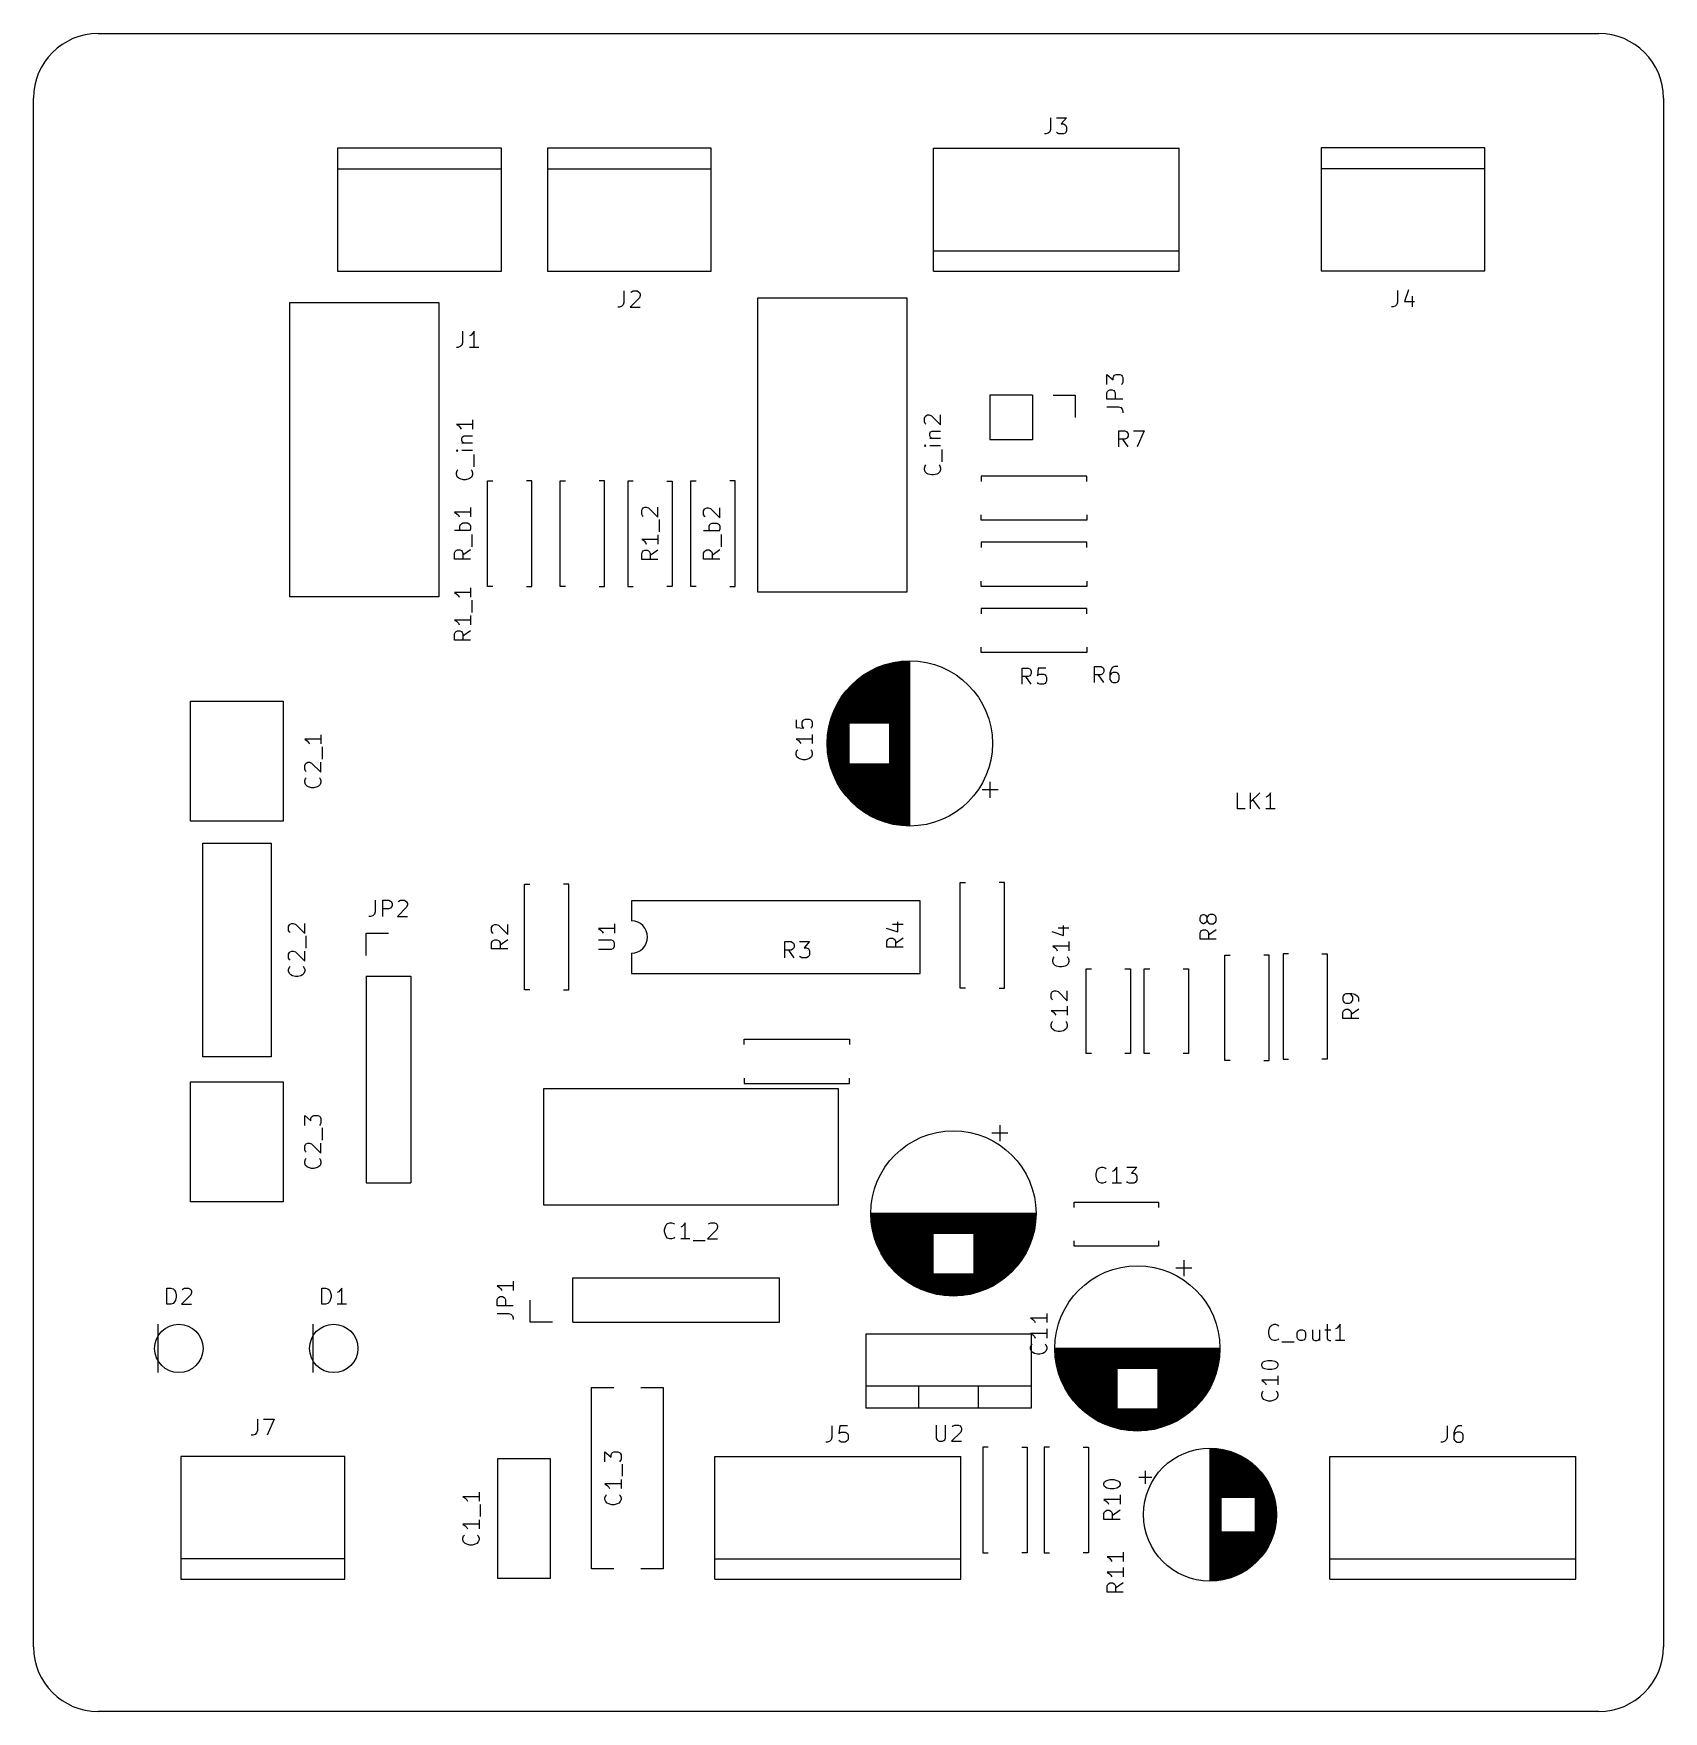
# Model space of a CAD drawing. Header units: millimetres. Extents: x 83 to 184, y -140 to -36.
import ezdxf

# ---------------------------------------------------------------- set-up
doc = ezdxf.new("R2010")
doc.units = ezdxf.units.MM
doc.layers.add('Edge.Cuts', color=254, linetype='CONTINUOUS', true_color=0xd0d2cd)
doc.layers.add('F.Silkscreen', color=41, linetype='CONTINUOUS', true_color=0xf2eda1)

msp = doc.modelspace()

# ---------------------------------------------------------------- linework, layer by layer
at = {"layer": 'Edge.Cuts', "linetype": 'CONTINUOUS'}
for p, q in [((87, -36), (180, -36)), ((83, -136), (83, -40)), ((184, -40), (184, -136)), ((180, -140), (87, -140))]:
    msp.add_line(p, q, dxfattribs=at)
at = {"layer": 'Edge.Cuts'}
for centre, start, end in [((87, -40), 90, 180), ((180, -40), 0, 90), ((87, -136), -180, -90), ((180, -136), -90, 0)]:
    msp.add_arc(centre, 4, start, end, dxfattribs=at)
at = {"layer": 'F.Silkscreen', "linetype": 'CONTINUOUS'}
for p, q in [((146.016666, -41.224819), (146.016666, -41.939104)), ((146.397619, -41.224819), (147.016666, -41.224819)), ((147.016666, -41.224819), (146.683333, -41.605771)), ((145.730952, -42.224819), (145.635714, -42.224819)), ((145.873809, -42.1772), (145.730952, -42.224819)), ((145.969047, -42.081961), (145.873809, -42.1772)), ((146.016666, -41.939104), (145.969047, -42.081961)), ((146.445238, -42.1772), (146.397619, -42.12958)), ((146.540476, -42.224819), (146.445238, -42.1772)), ((146.82619, -42.224819), (146.540476, -42.224819)), ((146.683333, -41.605771), (146.82619, -41.605771)), ((146.82619, -41.605771), (146.921428, -41.65339)), ((146.921428, -42.1772), (146.82619, -42.224819)), ((146.921428, -41.65339), (146.969047, -41.701009)), ((146.969047, -42.12958), (146.921428, -42.1772)), ((146.969047, -41.701009), (147.016666, -41.796247)), ((147.016666, -42.034342), (146.969047, -42.12958)), ((147.016666, -41.796247), (147.016666, -42.034342)), ((101.84, -43.11), (101.84, -50.73)), ((112, -43.11), (101.84, -43.11)), ((112, -50.73), (112, -43.11)), ((114.84, -43.11), (114.84, -50.73)), ((125, -43.11), (114.84, -43.11)), ((125, -50.73), (125, -43.11)), ((138.76, -43.11), (154, -43.11)), ((138.76, -50.73), (138.76, -43.11)), ((154, -50.73), (154, -43.11)), ((162.78, -43.09), (162.78, -50.71)), ((172.94, -43.09), (162.78, -43.09)), ((172.94, -50.71), (172.94, -43.09)), ((101.84, -44.38), (112, -44.38)), ((114.84, -44.38), (125, -44.38)), ((162.78, -44.36), (172.94, -44.36)), ((138.76, -49.46), (154, -49.46)), ((101.84, -50.73), (112, -50.73)), ((114.84, -50.73), (125, -50.73)), ((138.76, -50.73), (154, -50.73)), ((162.78, -50.71), (172.94, -50.71)), ((119.586666, -51.954819), (119.586666, -52.669104)), ((120.062857, -52.002438), (120.158095, -51.954819)), ((120.158095, -51.954819), (120.39619, -51.954819)), ((120.39619, -51.954819), (120.491428, -52.002438)), ((167.526666, -51.934819), (167.526666, -52.649104)), ((168.193333, -51.8872), (167.955238, -52.601485)), ((98.88, -52.68), (108.12, -52.68)), ((98.88, -70.92), (98.88, -52.68)), ((108.12, -52.68), (108.12, -70.92)), ((119.300952, -52.954819), (119.205714, -52.954819)), ((119.443809, -52.9072), (119.300952, -52.954819)), ((119.539047, -52.811961), (119.443809, -52.9072)), ((119.586666, -52.669104), (119.539047, -52.811961)), ((120.539047, -52.38339), (119.967619, -52.954819)), ((119.967619, -52.954819), (120.586666, -52.954819)), ((120.015238, -52.050057), (120.062857, -52.002438)), ((120.491428, -52.002438), (120.539047, -52.050057)), ((120.539047, -52.050057), (120.586666, -52.145295)), ((120.586666, -52.240533), (120.539047, -52.38339)), ((120.586666, -52.145295), (120.586666, -52.240533)), ((127.88, -52.38), (137.12, -52.38)), ((127.88, -70.62), (127.88, -52.38)), ((137.12, -52.38), (137.12, -70.62)), ((167.240952, -52.934819), (167.145714, -52.934819)), ((167.383809, -52.8872), (167.240952, -52.934819)), ((167.479047, -52.791961), (167.383809, -52.8872)), ((167.526666, -52.649104), (167.479047, -52.791961)), ((167.955238, -52.601485), (168.574285, -52.601485)), ((168.431428, -52.268152), (168.431428, -52.934819)), ((109.586666, -54.454819), (109.586666, -55.169104)), ((110.110476, -54.692914), (110.015238, -54.740533)), ((110.205714, -54.597676), (110.110476, -54.692914)), ((110.300952, -54.454819), (110.205714, -54.597676)), ((110.300952, -55.454819), (110.300952, -54.454819)), ((109.300952, -55.454819), (109.205714, -55.454819)), ((109.443809, -55.4072), (109.300952, -55.454819)), ((109.539047, -55.311961), (109.443809, -55.4072)), ((109.586666, -55.169104), (109.539047, -55.311961)), ((110.586666, -55.454819), (110.015238, -55.454819)), ((149.509819, -57.75238), (149.509819, -57.133333)), ((149.509819, -57.133333), (149.890771, -57.466666)), ((149.93839, -57.228571), (149.986009, -57.180952)), ((149.986009, -57.180952), (150.081247, -57.133333)), ((150.081247, -57.133333), (150.319342, -57.133333)), ((150.319342, -57.133333), (150.41458, -57.180952)), ((150.41458, -57.180952), (150.4622, -57.228571)), ((149.509819, -58.27619), (149.557438, -58.180952)), ((149.557438, -58.180952), (149.605057, -58.133333)), ((149.605057, -58.133333), (149.700295, -58.085714)), ((149.700295, -58.085714), (149.843152, -58.085714)), ((149.843152, -58.085714), (149.93839, -58.133333)), ((149.890771, -57.323809), (149.93839, -57.228571)), ((149.890771, -57.466666), (149.890771, -57.323809)), ((149.93839, -58.133333), (149.986009, -58.180952)), ((149.986009, -58.180952), (150.033628, -58.27619)), ((150.4622, -57.704761), (150.41458, -57.75238)), ((150.4622, -57.228571), (150.509819, -57.323809)), ((150.509819, -57.609523), (150.4622, -57.704761)), ((150.509819, -57.323809), (150.509819, -57.609523)), ((142.255, -58.42), (142.255, -61.18)), ((144.905, -58.42), (142.255, -58.42)), ((144.905, -58.42), (144.905, -61.18)), ((146.175, -58.42), (147.555, -58.42)), ((147.555, -58.42), (147.555, -59.8)), ((149.509819, -58.657142), (149.509819, -58.27619)), ((150.509819, -58.657142), (149.509819, -58.657142)), ((149.509819, -59.133333), (150.224104, -59.133333)), ((150.033628, -58.27619), (150.033628, -58.657142)), ((150.224104, -59.133333), (150.366961, -59.180952)), ((150.366961, -59.180952), (150.4622, -59.27619)), ((150.4622, -59.27619), (150.509819, -59.419047)), ((110.204819, -60.228571), (109.204819, -60.228571)), ((109.204819, -60.228571), (109.347676, -60.323809)), ((110.204819, -59.942857), (110.204819, -60.514285)), ((138.204819, -59.833333), (138.252438, -59.738095)), ((138.204819, -60.071428), (138.204819, -59.833333)), ((138.252438, -60.166666), (138.204819, -60.071428)), ((138.252438, -59.738095), (138.300057, -59.690476)), ((138.300057, -60.214285), (138.252438, -60.166666)), ((138.300057, -59.690476), (138.395295, -59.642857)), ((138.395295, -59.642857), (138.490533, -59.642857)), ((138.490533, -59.642857), (138.63339, -59.690476)), ((138.63339, -59.690476), (139.204819, -60.261904)), ((139.204819, -60.261904), (139.204819, -59.642857)), ((150.509819, -59.419047), (150.509819, -59.514285)), ((109.347676, -60.323809), (109.442914, -60.419047)), ((109.442914, -60.419047), (109.490533, -60.514285)), ((109.538152, -61.085714), (109.585771, -60.990476)), ((109.538152, -61.228571), (109.538152, -61.085714)), ((109.585771, -61.323809), (109.538152, -61.228571)), ((109.585771, -60.990476), (109.681009, -60.942857)), ((109.63339, -61.371428), (109.585771, -61.323809)), ((109.681009, -60.942857), (110.204819, -60.942857)), ((138.538152, -60.785714), (138.585771, -60.690476)), ((138.538152, -60.928571), (138.538152, -60.785714)), ((138.585771, -61.023809), (138.538152, -60.928571)), ((138.538152, -61.071428), (139.204819, -61.071428)), ((138.585771, -60.690476), (138.681009, -60.642857)), ((138.63339, -61.071428), (138.585771, -61.023809)), ((138.681009, -60.642857), (139.204819, -60.642857)), ((144.905, -61.18), (142.255, -61.18)), ((150.251905, -61.624819), (150.251905, -60.624819)), ((150.251905, -60.624819), (150.632857, -60.624819)), ((150.632857, -61.148628), (150.251905, -61.148628)), ((150.823333, -61.624819), (150.49, -61.148628)), ((150.632857, -60.624819), (150.728095, -60.672438)), ((150.728095, -61.101009), (150.632857, -61.148628)), ((150.728095, -60.672438), (150.775714, -60.720057)), ((150.775714, -61.05339), (150.728095, -61.101009)), ((150.775714, -60.720057), (150.823333, -60.815295)), ((150.823333, -60.958152), (150.775714, -61.05339)), ((150.823333, -60.815295), (150.823333, -60.958152)), ((151.156667, -60.624819), (151.823333, -60.624819)), ((151.823333, -60.624819), (151.394762, -61.624819)), ((109.252438, -61.799999), (109.204819, -61.847618)), ((109.204819, -61.847618), (109.252438, -61.895237)), ((109.204819, -61.847618), (109.300057, -61.847618)), ((109.300057, -61.847618), (109.252438, -61.799999)), ((109.252438, -61.895237), (109.300057, -61.847618)), ((109.538152, -61.371428), (110.204819, -61.371428)), ((110.204819, -61.847618), (109.538152, -61.847618)), ((110.300057, -62.847619), (110.300057, -62.085714)), ((138.252438, -61.499999), (138.204819, -61.547618)), ((138.204819, -61.547618), (138.252438, -61.595237)), ((138.204819, -61.547618), (138.300057, -61.547618)), ((138.300057, -61.547618), (138.252438, -61.499999)), ((138.252438, -61.595237), (138.300057, -61.547618)), ((139.204819, -61.547618), (138.538152, -61.547618)), ((139.300057, -62.547619), (139.300057, -61.785714)), ((109.204819, -63.228571), (109.252438, -63.085714)), ((109.204819, -63.323809), (109.204819, -63.228571)), ((109.252438, -63.466666), (109.204819, -63.323809)), ((109.252438, -63.085714), (109.300057, -63.038095)), ((110.10958, -63.038095), (110.1572, -63.085714)), ((110.1572, -63.085714), (110.204819, -63.228571)), ((110.204819, -63.323809), (110.1572, -63.466666)), ((110.204819, -63.228571), (110.204819, -63.323809)), ((138.204819, -62.928571), (138.252438, -62.785714)), ((138.204819, -63.023809), (138.204819, -62.928571)), ((138.252438, -63.166666), (138.204819, -63.023809)), ((138.252438, -62.785714), (138.300057, -62.738095)), ((138.347676, -63.261904), (138.252438, -63.166666)), ((138.442914, -63.309523), (138.347676, -63.261904)), ((138.63339, -63.357142), (138.442914, -63.309523)), ((138.776247, -63.357142), (138.63339, -63.357142)), ((138.966723, -63.309523), (138.776247, -63.357142)), ((139.061961, -63.261904), (138.966723, -63.309523)), ((139.1572, -63.166666), (139.061961, -63.261904)), ((139.10958, -62.738095), (139.1572, -62.785714)), ((139.1572, -62.785714), (139.204819, -62.928571)), ((139.204819, -63.023809), (139.1572, -63.166666)), ((139.204819, -62.928571), (139.204819, -63.023809)), ((141.72, -63.43), (141.72, -63.76)), ((148.26, -63.43), (141.72, -63.43)), ((148.26, -63.76), (148.26, -63.43)), ((109.347676, -63.561904), (109.252438, -63.466666)), ((109.442914, -63.609523), (109.347676, -63.561904)), ((109.63339, -63.657142), (109.442914, -63.609523)), ((109.776247, -63.657142), (109.63339, -63.657142)), ((109.966723, -63.609523), (109.776247, -63.657142)), ((110.061961, -63.561904), (109.966723, -63.609523)), ((110.1572, -63.466666), (110.061961, -63.561904)), ((111.13, -63.73), (111.46, -63.73)), ((111.13, -70.27), (111.13, -63.73)), ((113.87, -63.73), (113.54, -63.73)), ((113.87, -70.27), (113.87, -63.73)), ((115.63, -63.73), (115.96, -63.73)), ((115.63, -70.27), (115.63, -63.73)), ((118.37, -63.73), (118.04, -63.73)), ((118.37, -70.27), (118.37, -63.73)), ((119.83, -63.74), (119.83, -70.28)), ((120.16, -63.74), (119.83, -63.74)), ((122.24, -63.74), (122.57, -63.74)), ((122.57, -63.74), (122.57, -70.28)), ((123.73, -63.73), (124.06, -63.73)), ((123.73, -70.27), (123.73, -63.73)), ((126.47, -63.73), (126.14, -63.73)), ((126.47, -70.27), (126.47, -63.73)), ((110.084819, -65.380952), (110.084819, -65.95238)), ((120.684819, -65.547618), (120.732438, -65.45238)), ((120.732438, -65.45238), (120.780057, -65.404761)), ((120.780057, -65.404761), (120.875295, -65.357142)), ((120.875295, -65.357142), (120.970533, -65.357142)), ((120.970533, -65.357142), (121.11339, -65.404761)), ((121.11339, -65.404761), (121.684819, -65.976189)), ((121.684819, -65.976189), (121.684819, -65.357142)), ((124.524819, -65.581428), (124.572438, -65.48619)), ((124.572438, -65.48619), (124.620057, -65.438571)), ((124.620057, -65.438571), (124.715295, -65.390952)), ((124.715295, -65.390952), (124.810533, -65.390952)), ((124.810533, -65.390952), (124.95339, -65.438571)), ((124.95339, -65.438571), (125.524819, -66.009999)), ((125.524819, -66.009999), (125.524819, -65.390952)), ((110.084819, -65.666666), (109.084819, -65.666666)), ((109.084819, -65.666666), (109.227676, -65.761904)), ((109.227676, -65.761904), (109.322914, -65.857142)), ((109.322914, -65.857142), (109.370533, -65.95238)), ((109.418152, -66.523809), (109.465771, -66.428571)), ((109.418152, -66.714285), (109.418152, -66.523809)), ((109.465771, -66.428571), (109.51339, -66.380952)), ((109.51339, -66.380952), (109.608628, -66.333333)), ((109.608628, -66.333333), (109.894342, -66.333333)), ((109.894342, -66.333333), (109.98958, -66.380952)), ((109.98958, -66.380952), (110.0372, -66.428571)), ((110.0372, -66.428571), (110.084819, -66.523809)), ((110.084819, -66.523809), (110.084819, -66.714285)), ((120.684819, -65.785713), (120.684819, -65.547618)), ((120.732438, -65.880951), (120.684819, -65.785713)), ((120.780057, -65.92857), (120.732438, -65.880951)), ((121.780057, -66.880952), (121.780057, -66.119047)), ((124.524819, -65.819523), (124.524819, -65.581428)), ((124.572438, -65.914761), (124.524819, -65.819523)), ((124.620057, -65.96238), (124.572438, -65.914761)), ((124.858152, -66.533809), (124.905771, -66.438571)), ((124.858152, -66.724285), (124.858152, -66.533809)), ((124.905771, -66.438571), (124.95339, -66.390952)), ((124.95339, -66.390952), (125.048628, -66.343333)), ((125.048628, -66.343333), (125.334342, -66.343333)), ((125.334342, -66.343333), (125.42958, -66.390952)), ((125.42958, -66.390952), (125.4772, -66.438571)), ((125.4772, -66.438571), (125.524819, -66.533809)), ((125.524819, -66.533809), (125.524819, -66.724285)), ((141.72, -66.17), (141.72, -65.84)), ((148.26, -66.17), (141.72, -66.17)), ((148.26, -65.84), (148.26, -66.17)), ((110.084819, -66.809523), (109.084819, -66.809523)), ((109.465771, -66.809523), (109.418152, -66.714285)), ((110.084819, -66.714285), (110.0372, -66.809523)), ((110.180057, -67.809524), (110.180057, -67.047619)), ((121.684819, -67.357142), (120.684819, -67.357142)), ((120.684819, -67.357142), (120.827676, -67.45238)), ((120.827676, -67.45238), (120.922914, -67.547618)), ((120.922914, -67.547618), (120.970533, -67.642856)), ((121.684819, -67.071428), (121.684819, -67.642856)), ((125.524819, -66.819523), (124.524819, -66.819523)), ((124.905771, -66.819523), (124.858152, -66.724285)), ((125.524819, -66.724285), (125.4772, -66.819523)), ((125.620057, -67.819524), (125.620057, -67.057619)), ((141.72, -67.53), (141.72, -67.86)), ((148.26, -67.53), (141.72, -67.53)), ((148.26, -67.86), (148.26, -67.53)), ((109.084819, -68.190476), (109.132438, -68.095238)), ((109.084819, -68.571428), (109.084819, -68.190476)), ((110.084819, -68.571428), (109.084819, -68.571428)), ((109.132438, -68.095238), (109.180057, -68.047619)), ((109.180057, -68.047619), (109.275295, -68)), ((109.275295, -68), (109.418152, -68)), ((109.418152, -68), (109.51339, -68.047619)), ((109.51339, -68.047619), (109.561009, -68.095238)), ((109.561009, -68.095238), (109.608628, -68.190476)), ((110.084819, -68), (109.608628, -68.333333)), ((109.608628, -68.190476), (109.608628, -68.571428)), ((120.684819, -68.214285), (120.732438, -68.119047)), ((120.684819, -68.595237), (120.684819, -68.214285)), ((121.684819, -68.595237), (120.684819, -68.595237)), ((120.732438, -68.119047), (120.780057, -68.071428)), ((120.780057, -68.071428), (120.875295, -68.023809)), ((120.875295, -68.023809), (121.018152, -68.023809)), ((121.018152, -68.023809), (121.11339, -68.071428)), ((121.11339, -68.071428), (121.161009, -68.119047)), ((121.161009, -68.119047), (121.208628, -68.214285)), ((121.684819, -68.023809), (121.208628, -68.357142)), ((121.208628, -68.214285), (121.208628, -68.595237)), ((124.524819, -68.200476), (124.572438, -68.105238)), ((124.524819, -68.581428), (124.524819, -68.200476)), ((125.524819, -68.581428), (124.524819, -68.581428)), ((124.572438, -68.105238), (124.620057, -68.057619)), ((124.620057, -68.057619), (124.715295, -68.01)), ((124.715295, -68.01), (124.858152, -68.01)), ((124.858152, -68.01), (124.95339, -68.057619)), ((124.95339, -68.057619), (125.001009, -68.105238)), ((125.001009, -68.105238), (125.048628, -68.200476)), ((125.524819, -68.01), (125.048628, -68.343333)), ((125.048628, -68.200476), (125.048628, -68.581428)), ((110.084819, -70.642856), (109.084819, -70.642856)), ((109.084819, -70.642856), (109.227676, -70.738094)), ((110.084819, -70.357142), (110.084819, -70.92857)), ((111.46, -70.27), (111.13, -70.27)), ((113.54, -70.27), (113.87, -70.27)), ((115.96, -70.27), (115.63, -70.27)), ((118.04, -70.27), (118.37, -70.27)), ((119.83, -70.28), (120.16, -70.28)), ((122.57, -70.28), (122.24, -70.28)), ((124.06, -70.27), (123.73, -70.27)), ((126.14, -70.27), (126.47, -70.27)), ((137.12, -70.62), (127.88, -70.62)), ((141.72, -70.27), (141.72, -69.94)), ((148.26, -70.27), (141.72, -70.27)), ((148.26, -69.94), (148.26, -70.27)), ((108.12, -70.92), (98.88, -70.92)), ((109.227676, -70.738094), (109.322914, -70.833332)), ((109.322914, -70.833332), (109.370533, -70.92857)), ((110.180057, -71.880952), (110.180057, -71.119047)), ((141.72, -71.63), (141.72, -71.96)), ((148.26, -71.63), (141.72, -71.63)), ((148.26, -71.96), (148.26, -71.63)), ((110.084819, -72.357142), (109.084819, -72.357142)), ((109.084819, -72.357142), (109.227676, -72.45238)), ((109.227676, -72.45238), (109.322914, -72.547618)), ((109.322914, -72.547618), (109.370533, -72.642856)), ((110.084819, -72.071428), (110.084819, -72.642856)), ((109.084819, -73.214285), (109.132438, -73.119047)), ((109.084819, -73.595237), (109.084819, -73.214285)), ((110.084819, -73.595237), (109.084819, -73.595237)), ((109.132438, -73.119047), (109.180057, -73.071428)), ((109.180057, -73.071428), (109.275295, -73.023809)), ((109.275295, -73.023809), (109.418152, -73.023809)), ((109.418152, -73.023809), (109.51339, -73.071428)), ((109.51339, -73.071428), (109.561009, -73.119047)), ((109.561009, -73.119047), (109.608628, -73.214285)), ((110.084819, -73.023809), (109.608628, -73.357142)), ((109.608628, -73.214285), (109.608628, -73.595237)), ((141.72, -74.37), (141.72, -74.04)), ((148.26, -74.37), (141.72, -74.37)), ((148.26, -74.04), (148.26, -74.37)), ((134.26, -78.76), (134.26, -75.92)), ((134.3, -78.76), (134.3, -75.891)), ((134.34, -78.76), (134.34, -75.862)), ((134.38, -78.76), (134.38, -75.834)), ((134.42, -78.76), (134.42, -75.807)), ((134.46, -78.76), (134.46, -75.78)), ((134.5, -78.76), (134.5, -75.753)), ((134.54, -78.76), (134.54, -75.728)), ((134.58, -78.76), (134.58, -75.702)), ((134.62, -78.76), (134.62, -75.677)), ((134.66, -78.76), (134.66, -75.653)), ((134.7, -78.76), (134.7, -75.629)), ((134.74, -78.76), (134.74, -75.606)), ((134.78, -78.76), (134.78, -75.583)), ((134.82, -78.76), (134.82, -75.561)), ((134.86, -78.76), (134.86, -75.539)), ((134.9, -78.76), (134.9, -75.517)), ((134.94, -78.76), (134.94, -75.496)), ((134.98, -78.76), (134.98, -75.476)), ((135.02, -78.76), (135.02, -75.456)), ((135.06, -78.76), (135.06, -75.436)), ((135.1, -78.76), (135.1, -75.417)), ((135.14, -78.76), (135.14, -75.398)), ((135.18, -78.76), (135.18, -75.38)), ((135.22, -78.76), (135.22, -75.362)), ((135.26, -78.76), (135.26, -75.344)), ((135.3, -78.76), (135.3, -75.327)), ((135.34, -78.76), (135.34, -75.31)), ((135.38, -78.76), (135.38, -75.294)), ((135.42, -78.76), (135.42, -75.278)), ((135.46, -78.76), (135.46, -75.262)), ((135.5, -78.76), (135.5, -75.247)), ((135.54, -78.76), (135.54, -75.232)), ((135.58, -78.76), (135.58, -75.218)), ((135.62, -78.76), (135.62, -75.203)), ((135.66, -78.76), (135.66, -75.19)), ((135.7, -78.76), (135.7, -75.176)), ((135.74, -78.76), (135.74, -75.163)), ((135.78, -78.76), (135.78, -75.151)), ((135.82, -78.76), (135.82, -75.139)), ((135.86, -78.76), (135.86, -75.127)), ((135.9, -78.76), (135.9, -75.115)), ((135.94, -78.76), (135.94, -75.104)), ((135.98, -78.76), (135.98, -75.093)), ((136.02, -78.76), (136.02, -75.083)), ((136.06, -84.928), (136.06, -75.072)), ((136.1, -84.937), (136.1, -75.063)), ((136.14, -84.947), (136.14, -75.053)), ((136.18, -84.956), (136.18, -75.044)), ((136.22, -84.965), (136.22, -75.035)), ((136.26, -84.973), (136.26, -75.027)), ((136.3, -84.981), (136.3, -75.019)), ((136.34, -84.989), (136.34, -75.011)), ((136.38, -84.997), (136.38, -75.003)), ((136.42, -85.004), (136.42, -74.996)), ((136.46, -85.011), (136.46, -74.989)), ((136.5, -85.017), (136.5, -74.983)), ((136.54, -85.023), (136.54, -74.977)), ((136.58, -85.029), (136.58, -74.971)), ((136.62, -85.035), (136.62, -74.965)), ((136.66, -85.04), (136.66, -74.96)), ((136.7, -85.045), (136.7, -74.955)), ((136.74, -85.049), (136.74, -74.951)), ((136.78, -85.054), (136.78, -74.946)), ((136.82, -85.057), (136.82, -74.943)), ((136.86, -85.061), (136.86, -74.939)), ((136.9, -85.064), (136.9, -74.936)), ((136.94, -85.067), (136.94, -74.933)), ((136.98, -85.07), (136.98, -74.93)), ((137.02, -85.072), (137.02, -74.928)), ((137.06, -85.074), (137.06, -74.926)), ((137.1, -85.076), (137.1, -74.924)), ((137.14, -85.077), (137.14, -74.923)), ((137.18, -85.079), (137.18, -74.921)), ((137.22, -85.079), (137.22, -74.921)), ((137.26, -85.08), (137.26, -74.92)), ((137.3, -85.08), (137.3, -74.92)), ((144.251905, -76.324819), (144.251905, -75.324819)), ((144.251905, -75.324819), (144.632857, -75.324819)), ((144.632857, -75.848628), (144.251905, -75.848628)), ((144.823333, -76.324819), (144.49, -75.848628)), ((144.632857, -75.324819), (144.728095, -75.372438)), ((144.728095, -75.801009), (144.632857, -75.848628)), ((144.728095, -75.372438), (144.775714, -75.420057)), ((144.775714, -75.75339), (144.728095, -75.801009)), ((144.775714, -75.420057), (144.823333, -75.515295)), ((144.823333, -75.658152), (144.775714, -75.75339)), ((144.823333, -75.515295), (144.823333, -75.658152)), ((145.251905, -75.324819), (145.204286, -75.801009)), ((145.204286, -75.801009), (145.251905, -75.75339)), ((145.728095, -75.324819), (145.251905, -75.324819)), ((145.251905, -75.75339), (145.347143, -75.705771)), ((145.347143, -75.705771), (145.585238, -75.705771)), ((145.585238, -75.705771), (145.680476, -75.75339)), ((145.680476, -75.75339), (145.728095, -75.801009)), ((145.728095, -75.801009), (145.775714, -75.896247)), ((145.775714, -75.896247), (145.775714, -76.134342)), ((148.751905, -76.224819), (148.751905, -75.224819)), ((148.751905, -75.224819), (149.132857, -75.224819)), ((149.132857, -75.748628), (148.751905, -75.748628)), ((149.323333, -76.224819), (148.99, -75.748628)), ((149.132857, -75.224819), (149.228095, -75.272438)), ((149.228095, -75.701009), (149.132857, -75.748628)), ((149.228095, -75.272438), (149.275714, -75.320057)), ((149.275714, -75.65339), (149.228095, -75.701009)), ((149.275714, -75.320057), (149.323333, -75.415295)), ((149.323333, -75.558152), (149.275714, -75.65339)), ((149.323333, -75.415295), (149.323333, -75.558152)), ((149.751905, -75.462914), (149.704286, -75.65339)), ((149.704286, -75.65339), (149.704286, -76.034342)), ((149.751905, -75.701009), (149.704286, -75.796247)), ((149.847143, -75.320057), (149.751905, -75.462914)), ((149.799524, -75.65339), (149.751905, -75.701009)), ((149.894762, -75.605771), (149.799524, -75.65339)), ((149.894762, -75.272438), (149.847143, -75.320057)), ((149.99, -75.224819), (149.894762, -75.272438)), ((150.085238, -75.605771), (149.894762, -75.605771)), ((150.180476, -75.224819), (149.99, -75.224819)), ((150.180476, -75.65339), (150.085238, -75.605771)), ((150.228095, -75.701009), (150.180476, -75.65339)), ((150.275714, -75.796247), (150.228095, -75.701009)), ((150.275714, -76.034342), (150.275714, -75.796247)), ((133.22, -83.053), (133.22, -76.947)), ((133.26, -83.105), (133.26, -76.895)), ((133.3, -83.156), (133.3, -76.844)), ((133.34, -83.205), (133.34, -76.795)), ((133.38, -83.254), (133.38, -76.746)), ((133.42, -83.301), (133.42, -76.699)), ((133.46, -83.347), (133.46, -76.653)), ((133.5, -83.391), (133.5, -76.609)), ((133.54, -83.435), (133.54, -76.565)), ((133.58, -78.76), (133.58, -76.522)), ((133.62, -78.76), (133.62, -76.48)), ((133.66, -78.76), (133.66, -76.439)), ((133.7, -78.76), (133.7, -76.399)), ((133.74, -78.76), (133.74, -76.36)), ((133.78, -78.76), (133.78, -76.322)), ((133.82, -78.76), (133.82, -76.284)), ((133.86, -78.76), (133.86, -76.248)), ((133.9, -78.76), (133.9, -76.212)), ((133.94, -78.76), (133.94, -76.177)), ((133.98, -78.76), (133.98, -76.142)), ((134.02, -78.76), (134.02, -76.109)), ((134.06, -78.76), (134.06, -76.076)), ((134.1, -78.76), (134.1, -76.043)), ((134.14, -78.76), (134.14, -76.012)), ((134.18, -78.76), (134.18, -75.98)), ((134.22, -78.76), (134.22, -75.95)), ((145.251905, -76.2772), (145.204286, -76.22958)), ((145.347143, -76.324819), (145.251905, -76.2772)), ((145.585238, -76.324819), (145.347143, -76.324819)), ((145.680476, -76.2772), (145.585238, -76.324819)), ((145.728095, -76.22958), (145.680476, -76.2772)), ((145.775714, -76.134342), (145.728095, -76.22958)), ((149.704286, -76.034342), (149.751905, -76.12958)), ((149.751905, -76.12958), (149.799524, -76.1772)), ((149.799524, -76.1772), (149.894762, -76.224819)), ((149.894762, -76.224819), (150.085238, -76.224819)), ((150.085238, -76.224819), (150.180476, -76.1772)), ((150.180476, -76.1772), (150.228095, -76.12958)), ((150.228095, -76.12958), (150.275714, -76.034342)), ((92.73, -77.38), (98.47, -77.38)), ((92.73, -84.82), (92.73, -77.38)), ((98.47, -77.38), (98.47, -84.82)), ((132.62, -82.037), (132.62, -77.963)), ((132.66, -82.124), (132.66, -77.876)), ((132.7, -82.208), (132.7, -77.792)), ((132.74, -82.288), (132.74, -77.712)), ((132.78, -82.365), (132.78, -77.635)), ((132.82, -82.439), (132.82, -77.561)), ((132.86, -82.51), (132.86, -77.49)), ((132.9, -82.578), (132.9, -77.422)), ((132.94, -82.644), (132.94, -77.356)), ((132.98, -82.708), (132.98, -77.292)), ((133.02, -82.77), (133.02, -77.23)), ((133.06, -82.83), (133.06, -77.17)), ((133.1, -82.888), (133.1, -77.112)), ((133.14, -82.945), (133.14, -77.055)), ((133.18, -83), (133.18, -77)), ((130.254819, -78.535714), (130.254819, -79.011904)), ((130.254819, -79.011904), (130.731009, -79.059523)), ((130.635771, -78.678571), (130.68339, -78.583333)), ((130.635771, -78.916666), (130.635771, -78.678571)), ((130.68339, -79.011904), (130.635771, -78.916666)), ((130.68339, -78.583333), (130.731009, -78.535714)), ((130.731009, -79.059523), (130.68339, -79.011904)), ((130.731009, -78.535714), (130.826247, -78.488095)), ((130.826247, -78.488095), (131.064342, -78.488095)), ((131.064342, -78.488095), (131.15958, -78.535714)), ((131.15958, -78.535714), (131.2072, -78.583333)), ((131.2072, -79.011904), (131.15958, -79.059523)), ((131.2072, -78.583333), (131.254819, -78.678571)), ((131.254819, -78.916666), (131.2072, -79.011904)), ((131.254819, -78.678571), (131.254819, -78.916666)), ((132.3, -81.062), (132.3, -78.938)), ((132.34, -81.23), (132.34, -78.77)), ((132.38, -81.377), (132.38, -78.623)), ((132.42, -81.509), (132.42, -78.491)), ((132.46, -81.63), (132.46, -78.37)), ((132.5, -81.742), (132.5, -78.258)), ((132.54, -81.846), (132.54, -78.154)), ((132.58, -81.944), (132.58, -78.056)), ((100.804819, -79.742856), (99.804819, -79.742856)), ((99.804819, -79.742856), (99.947676, -79.838094)), ((99.947676, -79.838094), (100.042914, -79.933332)), ((100.042914, -79.933332), (100.090533, -80.02857)), ((100.804819, -79.457142), (100.804819, -80.02857)), ((131.254819, -79.72619), (130.254819, -79.72619)), ((130.254819, -79.72619), (130.397676, -79.821428)), ((130.397676, -79.821428), (130.492914, -79.916666)), ((130.492914, -79.916666), (130.540533, -80.011904)), ((131.254819, -79.440476), (131.254819, -80.011904)), ((132.22, -80.599), (132.22, -79.401)), ((132.26, -80.862), (132.26, -79.138)), ((100.900057, -80.980952), (100.900057, -80.219047)), ((130.254819, -80.583333), (130.302438, -80.440476)), ((130.254819, -80.678571), (130.254819, -80.583333)), ((130.302438, -80.821428), (130.254819, -80.678571)), ((130.302438, -80.440476), (130.350057, -80.392857)), ((130.397676, -80.916666), (130.302438, -80.821428)), ((130.492914, -80.964285), (130.397676, -80.916666)), ((130.68339, -81.011904), (130.492914, -80.964285)), ((130.826247, -81.011904), (130.68339, -81.011904)), ((131.016723, -80.964285), (130.826247, -81.011904)), ((131.111961, -80.916666), (131.016723, -80.964285)), ((131.2072, -80.821428), (131.111961, -80.916666)), ((131.15958, -80.392857), (131.2072, -80.440476)), ((131.2072, -80.440476), (131.254819, -80.583333)), ((131.254819, -80.678571), (131.2072, -80.821428)), ((131.254819, -80.583333), (131.254819, -80.678571)), ((99.804819, -81.361904), (99.852438, -81.266666)), ((99.804819, -81.599999), (99.804819, -81.361904)), ((99.852438, -81.695237), (99.804819, -81.599999)), ((99.852438, -81.266666), (99.900057, -81.219047)), ((99.900057, -81.742856), (99.852438, -81.695237)), ((99.852438, -82.171428), (99.900057, -82.123809)), ((99.900057, -81.219047), (99.995295, -81.171428)), ((99.995295, -81.171428), (100.090533, -81.171428)), ((100.090533, -81.171428), (100.23339, -81.219047)), ((100.23339, -81.219047), (100.804819, -81.790475)), ((100.70958, -82.123809), (100.7572, -82.171428)), ((100.804819, -81.790475), (100.804819, -81.171428)), ((133.58, -83.478), (133.58, -81.24)), ((133.62, -83.52), (133.62, -81.24)), ((133.66, -83.561), (133.66, -81.24)), ((133.7, -83.601), (133.7, -81.24)), ((133.74, -83.64), (133.74, -81.24)), ((133.78, -83.678), (133.78, -81.24)), ((133.82, -83.716), (133.82, -81.24)), ((133.86, -83.752), (133.86, -81.24)), ((133.9, -83.788), (133.9, -81.24)), ((133.94, -83.823), (133.94, -81.24)), ((133.98, -83.858), (133.98, -81.24)), ((134.02, -83.891), (134.02, -81.24)), ((134.06, -83.924), (134.06, -81.24)), ((134.1, -83.957), (134.1, -81.24)), ((134.14, -83.988), (134.14, -81.24)), ((134.18, -84.02), (134.18, -81.24)), ((134.22, -84.05), (134.22, -81.24)), ((134.26, -84.08), (134.26, -81.24)), ((134.3, -84.109), (134.3, -81.24)), ((134.34, -84.138), (134.34, -81.24)), ((134.38, -84.166), (134.38, -81.24)), ((134.42, -84.193), (134.42, -81.24)), ((134.46, -84.22), (134.46, -81.24)), ((134.5, -84.247), (134.5, -81.24)), ((134.54, -84.272), (134.54, -81.24)), ((134.58, -84.298), (134.58, -81.24)), ((134.62, -84.323), (134.62, -81.24)), ((134.66, -84.347), (134.66, -81.24)), ((134.7, -84.371), (134.7, -81.24)), ((134.74, -84.394), (134.74, -81.24)), ((134.78, -84.417), (134.78, -81.24)), ((134.82, -84.439), (134.82, -81.24)), ((134.86, -84.461), (134.86, -81.24)), ((134.9, -84.483), (134.9, -81.24)), ((134.94, -84.504), (134.94, -81.24)), ((134.98, -84.524), (134.98, -81.24)), ((135.02, -84.544), (135.02, -81.24)), ((135.06, -84.564), (135.06, -81.24)), ((135.1, -84.583), (135.1, -81.24)), ((135.14, -84.602), (135.14, -81.24)), ((135.18, -84.62), (135.18, -81.24)), ((135.22, -84.638), (135.22, -81.24)), ((135.26, -84.656), (135.26, -81.24)), ((135.3, -84.673), (135.3, -81.24)), ((135.34, -84.69), (135.34, -81.24)), ((135.38, -84.706), (135.38, -81.24)), ((135.42, -84.722), (135.42, -81.24)), ((135.46, -84.738), (135.46, -81.24)), ((135.5, -84.753), (135.5, -81.24)), ((135.54, -84.768), (135.54, -81.24)), ((135.58, -84.782), (135.58, -81.24)), ((135.62, -84.797), (135.62, -81.24)), ((135.66, -84.81), (135.66, -81.24)), ((135.7, -84.824), (135.7, -81.24)), ((135.74, -84.837), (135.74, -81.24)), ((135.78, -84.849), (135.78, -81.24)), ((135.82, -84.861), (135.82, -81.24)), ((135.86, -84.873), (135.86, -81.24)), ((135.9, -84.885), (135.9, -81.24)), ((135.94, -84.896), (135.94, -81.24)), ((135.98, -84.907), (135.98, -81.24)), ((136.02, -84.917), (136.02, -81.24)), ((99.804819, -82.314285), (99.852438, -82.171428)), ((99.804819, -82.409523), (99.804819, -82.314285)), ((99.852438, -82.55238), (99.804819, -82.409523)), ((99.947676, -82.647618), (99.852438, -82.55238)), ((100.042914, -82.695237), (99.947676, -82.647618)), ((100.23339, -82.742856), (100.042914, -82.695237)), ((100.376247, -82.742856), (100.23339, -82.742856)), ((100.566723, -82.695237), (100.376247, -82.742856)), ((100.661961, -82.647618), (100.566723, -82.695237)), ((100.7572, -82.55238), (100.661961, -82.647618)), ((100.7572, -82.171428), (100.804819, -82.314285)), ((100.804819, -82.409523), (100.7572, -82.55238)), ((100.804819, -82.314285), (100.804819, -82.409523)), ((142.779646, -82.875), (141.779646, -82.875)), ((142.279646, -83.375), (142.279646, -82.375)), ((157.607143, -84.054819), (157.607143, -83.054819)), ((158.416667, -84.054819), (158.416667, -83.054819)), ((158.988095, -83.054819), (158.416667, -83.626247)), ((159.559524, -83.197676), (159.464286, -83.292914)), ((159.654762, -83.054819), (159.559524, -83.197676)), ((159.654762, -84.054819), (159.654762, -83.054819)), ((158.083333, -84.054819), (157.607143, -84.054819)), ((158.988095, -84.054819), (158.559524, -83.48339)), ((159.464286, -83.292914), (159.369048, -83.340533)), ((159.940476, -84.054819), (159.369048, -84.054819)), ((98.47, -84.82), (92.73, -84.82)), ((93.48, -86.18), (97.72, -86.18)), ((93.48, -99.42), (93.48, -86.18)), ((97.72, -86.18), (97.72, -99.42)), ((113.43, -88.73), (113.76, -88.73)), ((113.43, -95.27), (113.43, -88.73)), ((116.17, -88.73), (115.84, -88.73)), ((116.17, -95.27), (116.17, -88.73)), ((140.43, -88.63), (140.76, -88.63)), ((140.43, -95.17), (140.43, -88.63)), ((143.17, -88.63), (142.84, -88.63)), ((143.17, -95.17), (143.17, -88.63)), ((104.166666, -90.439104), (104.119047, -90.581961)), ((104.166666, -89.724819), (104.166666, -90.439104)), ((104.642857, -90.724819), (104.642857, -89.724819)), ((104.642857, -89.724819), (105.023809, -89.724819)), ((105.023809, -90.248628), (104.642857, -90.248628)), ((105.023809, -89.724819), (105.119047, -89.772438)), ((105.119047, -90.201009), (105.023809, -90.248628)), ((105.119047, -89.772438), (105.166666, -89.820057)), ((105.166666, -90.15339), (105.119047, -90.201009)), ((105.166666, -89.820057), (105.214285, -89.915295)), ((105.214285, -90.058152), (105.166666, -90.15339)), ((105.214285, -89.915295), (105.214285, -90.058152)), ((106.119047, -90.15339), (105.547619, -90.724819)), ((105.595238, -89.820057), (105.642857, -89.772438)), ((105.642857, -89.772438), (105.738095, -89.724819)), ((105.738095, -89.724819), (105.97619, -89.724819)), ((105.97619, -89.724819), (106.071428, -89.772438)), ((106.071428, -89.772438), (106.119047, -89.820057)), ((106.119047, -89.820057), (106.166666, -89.915295)), ((106.166666, -90.010533), (106.119047, -90.15339)), ((106.166666, -89.915295), (106.166666, -90.010533)), ((120.05, -89.75), (120.05, -91)), ((137.95, -89.75), (120.05, -89.75)), ((137.95, -94.25), (137.95, -89.75)), ((98.804819, -91.347618), (98.852438, -91.25238)), ((98.804819, -91.585713), (98.804819, -91.347618)), ((98.852438, -91.25238), (98.900057, -91.204761)), ((98.900057, -91.204761), (98.995295, -91.157142)), ((98.995295, -91.157142), (99.090533, -91.157142)), ((99.090533, -91.157142), (99.23339, -91.204761)), ((99.23339, -91.204761), (99.804819, -91.776189)), ((99.804819, -91.776189), (99.804819, -91.157142)), ((103.880952, -90.724819), (103.785714, -90.724819)), ((104.023809, -90.6772), (103.880952, -90.724819)), ((104.119047, -90.581961), (104.023809, -90.6772)), ((105.547619, -90.724819), (106.166666, -90.724819)), ((111.384819, -91.404761), (111.432438, -91.309523)), ((111.384819, -91.642856), (111.384819, -91.404761)), ((111.432438, -91.309523), (111.480057, -91.261904)), ((111.480057, -91.261904), (111.575295, -91.214285)), ((111.575295, -91.214285), (111.670533, -91.214285)), ((111.670533, -91.214285), (111.81339, -91.261904)), ((111.81339, -91.261904), (112.384819, -91.833332)), ((112.384819, -91.833332), (112.384819, -91.214285)), ((119.004819, -91.47619), (118.004819, -91.47619)), ((118.004819, -91.47619), (118.147676, -91.571428)), ((119.004819, -91.190476), (119.004819, -91.761904)), ((135.8372, -91.447618), (136.551485, -91.685713)), ((136.218152, -91.209523), (136.884819, -91.209523)), ((136.551485, -91.685713), (136.551485, -91.066666)), ((146.488152, -91.423333), (147.154819, -91.423333)), ((146.821485, -91.899523), (146.821485, -91.280476)), ((155.284819, -90.794761), (155.332438, -90.699523)), ((155.284819, -90.985237), (155.284819, -90.794761)), ((155.332438, -91.080475), (155.284819, -90.985237)), ((155.332438, -90.699523), (155.380057, -90.651904)), ((155.380057, -91.128094), (155.332438, -91.080475)), ((155.380057, -90.651904), (155.475295, -90.604285)), ((155.475295, -91.175713), (155.380057, -91.128094)), ((155.475295, -90.604285), (155.522914, -90.604285)), ((155.522914, -91.175713), (155.475295, -91.175713)), ((155.522914, -90.604285), (155.618152, -90.651904)), ((155.618152, -91.128094), (155.522914, -91.175713)), ((155.618152, -90.651904), (155.665771, -90.699523)), ((155.665771, -91.080475), (155.618152, -91.128094)), ((155.665771, -90.699523), (155.71339, -90.794761)), ((155.71339, -90.985237), (155.665771, -91.080475)), ((155.761009, -90.699523), (155.71339, -90.794761)), ((155.71339, -90.794761), (155.71339, -90.985237)), ((155.71339, -90.985237), (155.761009, -91.080475)), ((155.808628, -90.651904), (155.761009, -90.699523)), ((155.761009, -91.080475), (155.808628, -91.128094)), ((155.903866, -90.604285), (155.808628, -90.651904)), ((155.808628, -91.128094), (155.903866, -91.175713)), ((156.094342, -90.604285), (155.903866, -90.604285)), ((155.903866, -91.175713), (156.094342, -91.175713)), ((156.18958, -90.651904), (156.094342, -90.604285)), ((156.094342, -91.175713), (156.18958, -91.128094)), ((156.2372, -90.699523), (156.18958, -90.651904)), ((156.18958, -91.128094), (156.2372, -91.080475)), ((156.284819, -90.794761), (156.2372, -90.699523)), ((156.2372, -91.080475), (156.284819, -90.985237)), ((156.284819, -90.985237), (156.284819, -90.794761)), ((98.852438, -91.680951), (98.804819, -91.585713)), ((98.900057, -91.72857), (98.852438, -91.680951)), ((99.900057, -92.680952), (99.900057, -91.919047)), ((103.62, -91.77), (105, -91.77)), ((103.62, -93.15), (103.62, -91.77)), ((111.432438, -91.738094), (111.384819, -91.642856)), ((111.384819, -92.357142), (111.432438, -92.261904)), ((111.384819, -92.738094), (111.384819, -92.357142)), ((111.480057, -91.785713), (111.432438, -91.738094)), ((111.432438, -92.261904), (111.480057, -92.214285)), ((111.480057, -92.214285), (111.575295, -92.166666)), ((111.575295, -92.166666), (111.718152, -92.166666)), ((111.718152, -92.166666), (111.81339, -92.214285)), ((111.81339, -92.214285), (111.861009, -92.261904)), ((111.861009, -92.261904), (111.908628, -92.357142)), ((112.384819, -92.166666), (111.908628, -92.499999)), ((111.908628, -92.357142), (111.908628, -92.738094)), ((118.814342, -92.190476), (118.004819, -92.190476)), ((118.147676, -91.571428), (118.242914, -91.666666)), ((118.242914, -91.666666), (118.290533, -91.761904)), ((118.90958, -92.238095), (118.814342, -92.190476)), ((118.9572, -92.285714), (118.90958, -92.238095)), ((119.004819, -92.380952), (118.9572, -92.285714)), ((119.004819, -92.571428), (119.004819, -92.380952)), ((129.561905, -93.284819), (129.561905, -92.284819)), ((129.561905, -92.284819), (129.942857, -92.284819)), ((129.942857, -92.284819), (130.038095, -92.332438)), ((130.038095, -92.332438), (130.085714, -92.380057)), ((130.085714, -92.380057), (130.133333, -92.475295)), ((130.133333, -92.475295), (130.133333, -92.618152)), ((130.466667, -92.284819), (131.085714, -92.284819)), ((131.085714, -92.284819), (130.752381, -92.665771)), ((135.884819, -92.257142), (135.932438, -92.161904)), ((135.884819, -92.638094), (135.884819, -92.257142)), ((135.932438, -92.161904), (135.980057, -92.114285)), ((135.980057, -92.114285), (136.075295, -92.066666)), ((136.075295, -92.066666), (136.218152, -92.066666)), ((136.218152, -92.066666), (136.31339, -92.114285)), ((136.31339, -92.114285), (136.361009, -92.161904)), ((136.361009, -92.161904), (136.408628, -92.257142)), ((136.884819, -92.066666), (136.408628, -92.399999)), ((136.408628, -92.257142), (136.408628, -92.638094)), ((146.1072, -91.661428), (146.821485, -91.899523)), ((147.154819, -92.280476), (147.154819, -92.851904)), ((155.284819, -91.747142), (155.332438, -91.651904)), ((155.284819, -92.128094), (155.284819, -91.747142)), ((156.284819, -92.128094), (155.284819, -92.128094)), ((155.332438, -91.651904), (155.380057, -91.604285)), ((155.380057, -91.604285), (155.475295, -91.556666)), ((155.475295, -91.556666), (155.618152, -91.556666)), ((155.618152, -91.556666), (155.71339, -91.604285)), ((155.71339, -91.604285), (155.761009, -91.651904)), ((155.761009, -91.651904), (155.808628, -91.747142)), ((156.284819, -91.556666), (155.808628, -91.889999)), ((155.808628, -91.747142), (155.808628, -92.128094)), ((98.804819, -93.061904), (98.852438, -92.966666)), ((98.804819, -93.299999), (98.804819, -93.061904)), ((98.852438, -93.395237), (98.804819, -93.299999)), ((98.852438, -92.966666), (98.900057, -92.919047)), ((98.900057, -93.442856), (98.852438, -93.395237)), ((98.900057, -92.919047), (98.995295, -92.871428)), ((98.995295, -92.871428), (99.090533, -92.871428)), ((99.090533, -92.871428), (99.23339, -92.919047)), ((99.23339, -92.919047), (99.804819, -93.490475)), ((99.804819, -93.490475), (99.804819, -92.871428)), ((112.384819, -92.738094), (111.384819, -92.738094)), ((118.004819, -92.761904), (118.814342, -92.761904)), ((118.814342, -92.761904), (118.90958, -92.714285)), ((118.90958, -92.714285), (118.9572, -92.666666)), ((118.9572, -92.666666), (119.004819, -92.571428)), ((120.05, -93), (120.05, -94.25)), ((129.942857, -92.808628), (129.561905, -92.808628)), ((130.133333, -93.284819), (129.8, -92.808628)), ((130.038095, -92.761009), (129.942857, -92.808628)), ((130.085714, -92.71339), (130.038095, -92.761009)), ((130.133333, -92.618152), (130.085714, -92.71339)), ((130.514286, -93.2372), (130.466667, -93.18958)), ((130.609524, -93.284819), (130.514286, -93.2372)), ((130.895238, -93.284819), (130.609524, -93.284819)), ((130.752381, -92.665771), (130.895238, -92.665771)), ((130.895238, -92.665771), (130.990476, -92.71339)), ((130.990476, -93.2372), (130.895238, -93.284819)), ((130.990476, -92.71339), (131.038095, -92.761009)), ((131.038095, -93.18958), (130.990476, -93.2372)), ((131.038095, -92.761009), (131.085714, -92.856247)), ((131.085714, -93.094342), (131.038095, -93.18958)), ((131.085714, -92.856247), (131.085714, -93.094342)), ((136.884819, -92.638094), (135.884819, -92.638094)), ((147.154819, -92.56619), (146.154819, -92.56619)), ((146.154819, -92.56619), (146.297676, -92.661428)), ((146.154819, -93.423333), (146.202438, -93.280476)), ((146.154819, -93.518571), (146.154819, -93.423333)), ((146.202438, -93.661428), (146.154819, -93.518571)), ((146.202438, -93.280476), (146.250057, -93.232857)), ((146.297676, -92.661428), (146.392914, -92.756666)), ((146.392914, -92.756666), (146.440533, -92.851904)), ((147.05958, -93.232857), (147.1072, -93.280476)), ((147.1072, -93.280476), (147.154819, -93.423333)), ((147.154819, -93.518571), (147.1072, -93.661428)), ((147.154819, -93.423333), (147.154819, -93.518571)), ((156.83, -93.12), (157.16, -93.12)), ((156.83, -99.66), (156.83, -93.12)), ((159.57, -93.12), (159.24, -93.12)), ((159.57, -99.66), (159.57, -93.12)), ((160.43, -93.04), (160.43, -99.58)), ((160.76, -93.04), (160.43, -93.04)), ((162.84, -93.04), (163.17, -93.04)), ((163.17, -93.04), (163.17, -99.58)), ((98.804819, -94.014285), (98.852438, -93.871428)), ((98.804819, -94.109523), (98.804819, -94.014285)), ((98.852438, -94.25238), (98.804819, -94.109523)), ((98.852438, -93.871428), (98.900057, -93.823809)), ((98.947676, -94.347618), (98.852438, -94.25238)), ((99.042914, -94.395237), (98.947676, -94.347618)), ((99.23339, -94.442856), (99.042914, -94.395237)), ((99.376247, -94.442856), (99.23339, -94.442856)), ((99.566723, -94.395237), (99.376247, -94.442856)), ((99.661961, -94.347618), (99.566723, -94.395237)), ((99.7572, -94.25238), (99.661961, -94.347618)), ((99.70958, -93.823809), (99.7572, -93.871428)), ((99.7572, -93.871428), (99.804819, -94.014285)), ((99.804819, -94.109523), (99.7572, -94.25238)), ((99.804819, -94.014285), (99.804819, -94.109523)), ((103.62, -94.42), (103.62, -107.23)), ((103.62, -94.42), (106.38, -94.42)), ((106.38, -94.42), (106.38, -107.23)), ((120.05, -94.25), (137.95, -94.25)), ((146.297676, -93.756666), (146.202438, -93.661428)), ((146.392914, -93.804285), (146.297676, -93.756666)), ((146.58339, -93.851904), (146.392914, -93.804285)), ((146.726247, -93.851904), (146.58339, -93.851904)), ((146.916723, -93.804285), (146.726247, -93.851904)), ((147.011961, -93.756666), (146.916723, -93.804285)), ((147.1072, -93.661428), (147.011961, -93.756666)), ((148.23, -93.97), (148.567, -93.97)), ((148.23, -99.21), (148.23, -93.97)), ((150.633, -93.97), (150.97, -93.97)), ((150.97, -93.97), (150.97, -99.21)), ((151.83, -93.97), (152.167, -93.97)), ((151.83, -99.21), (151.83, -93.97)), ((154.233, -93.97), (154.57, -93.97)), ((154.57, -93.97), (154.57, -99.21)), ((113.76, -95.27), (113.43, -95.27)), ((115.84, -95.27), (116.17, -95.27)), ((140.76, -95.17), (140.43, -95.17)), ((142.84, -95.17), (143.17, -95.17)), ((146.054819, -95.518571), (146.102438, -95.423333)), ((146.054819, -95.756666), (146.054819, -95.518571)), ((146.102438, -95.423333), (146.150057, -95.375714)), ((146.150057, -95.375714), (146.245295, -95.328095)), ((146.245295, -95.328095), (146.340533, -95.328095)), ((146.340533, -95.328095), (146.48339, -95.375714)), ((146.48339, -95.375714), (147.054819, -95.947142)), ((147.054819, -95.947142), (147.054819, -95.328095)), ((164.172438, -95.619523), (164.124819, -95.714761)), ((164.220057, -95.571904), (164.172438, -95.619523)), ((164.315295, -95.524285), (164.220057, -95.571904)), ((164.696247, -95.524285), (164.315295, -95.524285)), ((164.648628, -95.571904), (164.55339, -95.524285)), ((164.696247, -95.619523), (164.648628, -95.571904)), ((164.886723, -95.571904), (164.696247, -95.524285)), ((164.743866, -95.714761), (164.696247, -95.619523)), ((165.02958, -95.667142), (164.886723, -95.571904)), ((165.0772, -95.714761), (165.02958, -95.667142)), ((146.102438, -95.851904), (146.054819, -95.756666)), ((147.054819, -96.56619), (146.054819, -96.56619)), ((146.054819, -96.56619), (146.197676, -96.661428)), ((146.150057, -95.899523), (146.102438, -95.851904)), ((146.197676, -96.661428), (146.292914, -96.756666)), ((147.054819, -96.280476), (147.054819, -96.851904)), ((164.124819, -95.714761), (164.124819, -95.905237)), ((164.124819, -95.905237), (164.172438, -96.000475)), ((164.124819, -96.667142), (164.172438, -96.571904)), ((164.124819, -97.048094), (164.124819, -96.667142)), ((164.172438, -96.000475), (164.220057, -96.048094)), ((164.172438, -96.571904), (164.220057, -96.524285)), ((164.220057, -96.048094), (164.315295, -96.095713)), ((164.220057, -96.524285), (164.315295, -96.476666)), ((164.315295, -96.095713), (164.55339, -96.095713)), ((164.315295, -96.476666), (164.458152, -96.476666)), ((164.458152, -96.476666), (164.55339, -96.524285)), ((164.55339, -96.095713), (164.648628, -96.048094)), ((164.55339, -96.524285), (164.601009, -96.571904)), ((164.601009, -96.571904), (164.648628, -96.667142)), ((164.648628, -96.048094), (164.696247, -96.000475)), ((165.124819, -96.476666), (164.648628, -96.809999)), ((164.648628, -96.667142), (164.648628, -97.048094)), ((164.696247, -96.000475), (164.743866, -95.905237)), ((164.743866, -95.905237), (164.743866, -95.714761)), ((165.124819, -95.809999), (165.0772, -95.714761)), ((165.124819, -96.000475), (165.124819, -95.809999)), ((146.054819, -97.423333), (146.102438, -97.280476)), ((146.054819, -97.518571), (146.054819, -97.423333)), ((146.102438, -97.661428), (146.054819, -97.518571)), ((146.102438, -97.280476), (146.150057, -97.232857)), ((146.197676, -97.756666), (146.102438, -97.661428)), ((146.292914, -97.804285), (146.197676, -97.756666)), ((146.292914, -96.756666), (146.340533, -96.851904)), ((146.911961, -97.756666), (146.816723, -97.804285)), ((147.0072, -97.661428), (146.911961, -97.756666)), ((146.95958, -97.232857), (147.0072, -97.280476)), ((147.0072, -97.280476), (147.054819, -97.423333)), ((147.054819, -97.518571), (147.0072, -97.661428)), ((147.054819, -97.423333), (147.054819, -97.518571)), ((165.124819, -97.048094), (164.124819, -97.048094)), ((127.03, -98.33), (133.57, -98.33)), ((127.03, -98.66), (127.03, -98.33)), ((133.57, -98.33), (133.57, -98.66)), ((146.48339, -97.851904), (146.292914, -97.804285)), ((146.626247, -97.851904), (146.48339, -97.851904)), ((146.816723, -97.804285), (146.626247, -97.851904)), ((97.72, -99.42), (93.48, -99.42)), ((148.567, -99.21), (148.23, -99.21)), ((150.97, -99.21), (150.633, -99.21)), ((152.167, -99.21), (151.83, -99.21)), ((154.57, -99.21), (154.233, -99.21)), ((157.16, -99.66), (156.83, -99.66)), ((159.24, -99.66), (159.57, -99.66)), ((160.43, -99.58), (160.76, -99.58)), ((163.17, -99.58), (162.84, -99.58)), ((127.03, -100.74), (127.03, -101.07)), ((133.57, -101.07), (133.57, -100.74)), ((92.73, -100.98), (98.47, -100.98)), ((92.73, -108.42), (92.73, -100.98)), ((98.47, -100.98), (98.47, -108.42)), ((114.625, -101.38), (132.865, -101.38)), ((114.625, -108.62), (114.625, -101.38)), ((127.03, -101.07), (133.57, -101.07)), ((132.865, -101.38), (132.865, -108.62)), ((99.804819, -103.676189), (99.804819, -103.057142)), ((99.804819, -103.057142), (100.185771, -103.390475)), ((100.185771, -103.247618), (100.23339, -103.15238)), ((100.185771, -103.390475), (100.185771, -103.247618)), ((100.23339, -103.15238), (100.281009, -103.104761)), ((100.281009, -103.104761), (100.376247, -103.057142)), ((100.376247, -103.057142), (100.614342, -103.057142)), ((100.614342, -103.057142), (100.70958, -103.104761)), ((100.70958, -103.104761), (100.7572, -103.15238)), ((100.7572, -103.62857), (100.70958, -103.676189)), ((100.7572, -103.15238), (100.804819, -103.247618)), ((100.804819, -103.533332), (100.7572, -103.62857)), ((100.804819, -103.247618), (100.804819, -103.533332)), ((100.900057, -104.580952), (100.900057, -103.819047)), ((142.875, -103.652677), (142.875, -104.652677)), ((99.804819, -104.961904), (99.852438, -104.866666)), ((99.804819, -105.199999), (99.804819, -104.961904)), ((99.852438, -104.866666), (99.900057, -104.819047)), ((99.900057, -104.819047), (99.995295, -104.771428)), ((99.995295, -104.771428), (100.090533, -104.771428)), ((100.090533, -104.771428), (100.23339, -104.819047)), ((100.23339, -104.819047), (100.804819, -105.390475)), ((100.804819, -105.390475), (100.804819, -104.771428)), ((143.375, -104.152677), (142.375, -104.152677)), ((99.852438, -105.295237), (99.804819, -105.199999)), ((99.804819, -105.914285), (99.852438, -105.771428)), ((99.804819, -106.009523), (99.804819, -105.914285)), ((99.852438, -106.15238), (99.804819, -106.009523)), ((99.900057, -105.342856), (99.852438, -105.295237)), ((99.852438, -105.771428), (99.900057, -105.723809)), ((100.70958, -105.723809), (100.7572, -105.771428)), ((100.7572, -105.771428), (100.804819, -105.914285)), ((100.804819, -106.009523), (100.7572, -106.15238)), ((100.804819, -105.914285), (100.804819, -106.009523)), ((99.947676, -106.247618), (99.852438, -106.15238)), ((100.042914, -106.295237), (99.947676, -106.247618)), ((100.23339, -106.342856), (100.042914, -106.295237)), ((100.376247, -106.342856), (100.23339, -106.342856)), ((100.566723, -106.295237), (100.376247, -106.342856)), ((100.661961, -106.247618), (100.566723, -106.295237)), ((100.7572, -106.15238), (100.661961, -106.247618)), ((148.838095, -106.68339), (148.885714, -106.492914)), ((148.838095, -106.826247), (148.838095, -106.68339)), ((148.885714, -107.016723), (148.838095, -106.826247)), ((148.885714, -106.492914), (148.933333, -106.397676)), ((148.933333, -107.111961), (148.885714, -107.016723)), ((148.933333, -106.397676), (149.028571, -106.302438)), ((149.028571, -107.2072), (148.933333, -107.111961)), ((149.028571, -106.302438), (149.171428, -106.254819)), ((149.171428, -106.254819), (149.266666, -106.254819)), ((149.266666, -106.254819), (149.409523, -106.302438)), ((149.409523, -106.302438), (149.457142, -106.350057)), ((149.933333, -106.492914), (149.838095, -106.540533)), ((150.028571, -106.397676), (149.933333, -106.492914)), ((150.123809, -106.254819), (150.028571, -106.397676)), ((150.123809, -107.254819), (150.123809, -106.254819)), ((150.742857, -106.254819), (151.361904, -106.254819)), ((151.361904, -106.254819), (151.028571, -106.635771)), ((151.028571, -106.635771), (151.171428, -106.635771)), ((151.171428, -106.635771), (151.266666, -106.68339)), ((151.266666, -106.68339), (151.314285, -106.731009)), ((151.314285, -106.731009), (151.361904, -106.826247)), ((151.361904, -107.064342), (151.314285, -107.15958)), ((151.361904, -106.826247), (151.361904, -107.064342)), ((103.62, -107.23), (106.38, -107.23)), ((149.171428, -107.254819), (149.028571, -107.2072)), ((149.266666, -107.254819), (149.171428, -107.254819)), ((149.409523, -107.2072), (149.266666, -107.254819)), ((149.457142, -107.15958), (149.409523, -107.2072)), ((150.409523, -107.254819), (149.838095, -107.254819)), ((150.790476, -107.2072), (150.742857, -107.15958)), ((150.885714, -107.254819), (150.790476, -107.2072)), ((151.171428, -107.254819), (150.885714, -107.254819)), ((151.266666, -107.2072), (151.171428, -107.254819)), ((151.314285, -107.15958), (151.266666, -107.2072)), ((98.47, -108.42), (92.73, -108.42)), ((132.865, -108.62), (114.625, -108.62)), ((145.08, -109.132323), (134.92, -109.132323)), ((145.08, -109.172323), (134.92, -109.172323)), ((147.48, -108.43), (152.72, -108.43)), ((147.48, -108.767), (147.48, -108.43)), ((152.72, -108.43), (152.72, -108.767)), ((122.102143, -110.13339), (122.149762, -109.942914)), ((122.102143, -110.276247), (122.102143, -110.13339)), ((122.149762, -109.942914), (122.197381, -109.847676)), ((122.197381, -109.847676), (122.292619, -109.752438)), ((122.292619, -109.752438), (122.435476, -109.704819)), ((122.435476, -109.704819), (122.530714, -109.704819)), ((122.530714, -109.704819), (122.673571, -109.752438)), ((122.673571, -109.752438), (122.72119, -109.800057)), ((123.197381, -109.942914), (123.102143, -109.990533)), ((123.292619, -109.847676), (123.197381, -109.942914)), ((123.387857, -109.704819), (123.292619, -109.847676)), ((123.387857, -110.704819), (123.387857, -109.704819)), ((125.340238, -110.13339), (124.76881, -110.704819)), ((124.816429, -109.800057), (124.864048, -109.752438)), ((124.864048, -109.752438), (124.959286, -109.704819)), ((124.959286, -109.704819), (125.197381, -109.704819)), ((125.197381, -109.704819), (125.292619, -109.752438)), ((125.292619, -109.752438), (125.340238, -109.800057)), ((125.340238, -109.800057), (125.387857, -109.895295)), ((125.387857, -109.990533), (125.340238, -110.13339)), ((125.387857, -109.895295), (125.387857, -109.990533)), ((145.079, -109.212323), (134.921, -109.212323)), ((145.079, -109.252323), (134.921, -109.252323)), ((145.077, -109.292323), (134.923, -109.292323)), ((145.076, -109.332323), (134.924, -109.332323)), ((145.074, -109.372323), (134.926, -109.372323)), ((145.072, -109.412323), (134.928, -109.412323)), ((145.07, -109.452323), (134.93, -109.452323)), ((145.067, -109.492323), (134.933, -109.492323)), ((145.064, -109.532323), (134.936, -109.532323)), ((145.061, -109.572323), (134.939, -109.572323)), ((145.057, -109.612323), (134.943, -109.612323)), ((145.054, -109.652323), (134.946, -109.652323)), ((145.049, -109.692323), (134.951, -109.692323)), ((145.045, -109.732323), (134.955, -109.732323)), ((145.04, -109.772323), (134.96, -109.772323)), ((145.035, -109.812323), (134.965, -109.812323)), ((145.029, -109.852323), (134.971, -109.852323)), ((145.023, -109.892323), (134.977, -109.892323)), ((145.017, -109.932323), (134.983, -109.932323)), ((145.011, -109.972323), (134.989, -109.972323)), ((145.004, -110.012323), (134.996, -110.012323)), ((144.997, -110.052323), (135.003, -110.052323)), ((144.989, -110.092323), (135.011, -110.092323)), ((144.981, -110.132323), (135.019, -110.132323)), ((144.973, -110.172323), (135.027, -110.172323)), ((144.965, -110.212323), (135.035, -110.212323)), ((122.149762, -110.466723), (122.102143, -110.276247)), ((122.197381, -110.561961), (122.149762, -110.466723)), ((122.292619, -110.6572), (122.197381, -110.561961)), ((122.435476, -110.704819), (122.292619, -110.6572)), ((122.530714, -110.704819), (122.435476, -110.704819)), ((122.673571, -110.6572), (122.530714, -110.704819)), ((122.72119, -110.60958), (122.673571, -110.6572)), ((123.673571, -110.704819), (123.102143, -110.704819)), ((123.864048, -110.800057), (124.625952, -110.800057)), ((124.76881, -110.704819), (125.387857, -110.704819)), ((144.956, -110.252323), (135.044, -110.252323)), ((144.947, -110.292323), (135.053, -110.292323)), ((144.937, -110.332323), (135.063, -110.332323)), ((144.928, -110.372323), (135.072, -110.372323)), ((138.76, -110.412323), (135.083, -110.412323)), ((138.76, -110.452323), (135.093, -110.452323)), ((138.76, -110.492323), (135.104, -110.492323)), ((138.76, -110.532323), (135.115, -110.532323)), ((138.76, -110.572323), (135.127, -110.572323)), ((138.76, -110.612323), (135.139, -110.612323)), ((138.76, -110.652323), (135.151, -110.652323)), ((138.76, -110.692323), (135.163, -110.692323)), ((138.76, -110.732323), (135.176, -110.732323)), ((138.76, -110.772323), (135.19, -110.772323)), ((138.76, -110.812323), (135.203, -110.812323)), ((138.76, -110.852323), (135.218, -110.852323)), ((138.76, -110.892323), (135.232, -110.892323)), ((138.76, -110.932323), (135.247, -110.932323)), ((138.76, -110.972323), (135.262, -110.972323)), ((138.76, -111.012323), (135.278, -111.012323)), ((138.76, -111.052323), (135.294, -111.052323)), ((138.76, -111.092323), (135.31, -111.092323)), ((138.76, -111.132323), (135.327, -111.132323)), ((138.76, -111.172323), (135.344, -111.172323)), ((138.76, -111.212323), (135.362, -111.212323)), ((138.76, -111.252323), (135.38, -111.252323)), ((144.917, -110.412323), (141.24, -110.412323)), ((144.907, -110.452323), (141.24, -110.452323)), ((144.896, -110.492323), (141.24, -110.492323)), ((144.885, -110.532323), (141.24, -110.532323)), ((144.873, -110.572323), (141.24, -110.572323)), ((144.861, -110.612323), (141.24, -110.612323)), ((144.849, -110.652323), (141.24, -110.652323)), ((144.837, -110.692323), (141.24, -110.692323)), ((144.824, -110.732323), (141.24, -110.732323)), ((144.81, -110.772323), (141.24, -110.772323)), ((144.797, -110.812323), (141.24, -110.812323)), ((144.782, -110.852323), (141.24, -110.852323)), ((144.768, -110.892323), (141.24, -110.892323)), ((144.753, -110.932323), (141.24, -110.932323)), ((144.738, -110.972323), (141.24, -110.972323)), ((144.722, -111.012323), (141.24, -111.012323)), ((144.706, -111.052323), (141.24, -111.052323)), ((144.69, -111.092323), (141.24, -111.092323)), ((144.673, -111.132323), (141.24, -111.132323)), ((144.656, -111.172323), (141.24, -111.172323)), ((144.638, -111.212323), (141.24, -111.212323)), ((144.62, -111.252323), (141.24, -111.252323)), ((147.48, -111.17), (147.48, -110.833)), ((152.72, -111.17), (147.48, -111.17)), ((152.72, -110.833), (152.72, -111.17)), ((138.76, -111.292323), (135.398, -111.292323)), ((138.76, -111.332323), (135.417, -111.332323)), ((138.76, -111.372323), (135.436, -111.372323)), ((138.76, -111.412323), (135.456, -111.412323)), ((138.76, -111.452323), (135.476, -111.452323)), ((138.76, -111.492323), (135.496, -111.492323)), ((138.76, -111.532323), (135.517, -111.532323)), ((138.76, -111.572323), (135.539, -111.572323)), ((138.76, -111.612323), (135.561, -111.612323)), ((138.76, -111.652323), (135.583, -111.652323)), ((138.76, -111.692323), (135.606, -111.692323)), ((138.76, -111.732323), (135.629, -111.732323)), ((138.76, -111.772323), (135.653, -111.772323)), ((138.76, -111.812323), (135.677, -111.812323)), ((138.76, -111.852323), (135.702, -111.852323)), ((138.76, -111.892323), (135.728, -111.892323)), ((138.76, -111.932323), (135.753, -111.932323)), ((138.76, -111.972323), (135.78, -111.972323)), ((138.76, -112.012323), (135.807, -112.012323)), ((138.76, -112.052323), (135.834, -112.052323)), ((138.76, -112.092323), (135.862, -112.092323)), ((138.76, -112.132323), (135.891, -112.132323)), ((138.76, -112.172323), (135.92, -112.172323)), ((138.76, -112.212323), (135.95, -112.212323)), ((138.76, -112.252323), (135.98, -112.252323)), ((138.76, -112.292323), (136.012, -112.292323)), ((144.602, -111.292323), (141.24, -111.292323)), ((144.583, -111.332323), (141.24, -111.332323)), ((144.564, -111.372323), (141.24, -111.372323)), ((144.544, -111.412323), (141.24, -111.412323)), ((144.524, -111.452323), (141.24, -111.452323)), ((144.504, -111.492323), (141.24, -111.492323)), ((144.483, -111.532323), (141.24, -111.532323)), ((144.461, -111.572323), (141.24, -111.572323)), ((144.439, -111.612323), (141.24, -111.612323)), ((144.417, -111.652323), (141.24, -111.652323)), ((144.394, -111.692323), (141.24, -111.692323)), ((144.371, -111.732323), (141.24, -111.732323)), ((144.347, -111.772323), (141.24, -111.772323)), ((144.323, -111.812323), (141.24, -111.812323)), ((144.298, -111.852323), (141.24, -111.852323)), ((144.272, -111.892323), (141.24, -111.892323)), ((144.247, -111.932323), (141.24, -111.932323)), ((144.22, -111.972323), (141.24, -111.972323)), ((144.193, -112.012323), (141.24, -112.012323)), ((144.166, -112.052323), (141.24, -112.052323)), ((144.138, -112.092323), (141.24, -112.092323)), ((144.109, -112.132323), (141.24, -112.132323)), ((144.08, -112.172323), (141.24, -112.172323)), ((144.05, -112.212323), (141.24, -112.212323)), ((144.02, -112.252323), (141.24, -112.252323)), ((143.988, -112.292323), (141.24, -112.292323)), ((154.275, -112.020354), (154.275, -113.020354)), ((112.724819, -113.333333), (112.724819, -113.904761)), ((116.42, -113.12), (129.23, -113.12)), ((116.42, -115.88), (116.42, -113.12)), ((129.23, -115.88), (129.23, -113.12)), ((138.76, -112.332323), (136.043, -112.332323)), ((138.76, -112.372323), (136.076, -112.372323)), ((138.76, -112.412323), (136.109, -112.412323)), ((138.76, -112.452323), (136.142, -112.452323)), ((138.76, -112.492323), (136.177, -112.492323)), ((138.76, -112.532323), (136.212, -112.532323)), ((138.76, -112.572323), (136.248, -112.572323)), ((138.76, -112.612323), (136.284, -112.612323)), ((138.76, -112.652323), (136.322, -112.652323)), ((138.76, -112.692323), (136.36, -112.692323)), ((138.76, -112.732323), (136.399, -112.732323)), ((138.76, -112.772323), (136.439, -112.772323)), ((138.76, -112.812323), (136.48, -112.812323)), ((138.76, -112.852323), (136.522, -112.852323)), ((143.435, -112.892323), (136.565, -112.892323)), ((143.391, -112.932323), (136.609, -112.932323)), ((143.347, -112.972323), (136.653, -112.972323)), ((143.301, -113.012323), (136.699, -113.012323)), ((143.254, -113.052323), (136.746, -113.052323)), ((143.205, -113.092323), (136.795, -113.092323)), ((143.156, -113.132323), (136.844, -113.132323)), ((143.105, -113.172323), (136.895, -113.172323)), ((143.053, -113.212323), (136.947, -113.212323)), ((143, -113.252323), (137, -113.252323)), ((142.945, -113.292323), (137.055, -113.292323)), ((142.888, -113.332323), (137.112, -113.332323)), ((143.957, -112.332323), (141.24, -112.332323)), ((143.924, -112.372323), (141.24, -112.372323)), ((143.891, -112.412323), (141.24, -112.412323)), ((143.858, -112.452323), (141.24, -112.452323)), ((143.823, -112.492323), (141.24, -112.492323)), ((143.788, -112.532323), (141.24, -112.532323)), ((143.752, -112.572323), (141.24, -112.572323)), ((143.716, -112.612323), (141.24, -112.612323)), ((143.678, -112.652323), (141.24, -112.652323)), ((143.64, -112.692323), (141.24, -112.692323)), ((143.601, -112.732323), (141.24, -112.732323)), ((143.561, -112.772323), (141.24, -112.772323)), ((143.52, -112.812323), (141.24, -112.812323)), ((143.478, -112.852323), (141.24, -112.852323)), ((154.775, -112.520354), (153.775, -112.520354)), ((91.261905, -114.754819), (91.261905, -113.754819)), ((91.261905, -113.754819), (91.5, -113.754819)), ((91.5, -113.754819), (91.642857, -113.802438)), ((91.642857, -113.802438), (91.738095, -113.897676)), ((91.738095, -113.897676), (91.785714, -113.992914)), ((91.785714, -113.992914), (91.833333, -114.18339)), ((91.833333, -114.326247), (91.785714, -114.516723)), ((91.833333, -114.18339), (91.833333, -114.326247)), ((92.738095, -114.18339), (92.166667, -114.754819)), ((92.214286, -113.850057), (92.261905, -113.802438)), ((92.261905, -113.802438), (92.357143, -113.754819)), ((92.357143, -113.754819), (92.595238, -113.754819)), ((92.595238, -113.754819), (92.690476, -113.802438)), ((92.690476, -113.802438), (92.738095, -113.850057)), ((92.738095, -113.850057), (92.785714, -113.945295)), ((92.785714, -114.040533), (92.738095, -114.18339)), ((92.785714, -113.945295), (92.785714, -114.040533)), ((100.861905, -114.754819), (100.861905, -113.754819)), ((100.861905, -113.754819), (101.1, -113.754819)), ((101.1, -113.754819), (101.242857, -113.802438)), ((101.242857, -113.802438), (101.338095, -113.897676)), ((101.338095, -113.897676), (101.385714, -113.992914)), ((101.385714, -113.992914), (101.433333, -114.18339)), ((101.433333, -114.326247), (101.385714, -114.516723)), ((101.433333, -114.18339), (101.433333, -114.326247)), ((101.909524, -113.992914), (101.814286, -114.040533)), ((102.004762, -113.897676), (101.909524, -113.992914)), ((102.1, -113.754819), (102.004762, -113.897676)), ((102.1, -114.754819), (102.1, -113.754819)), ((112.724819, -113.619047), (111.724819, -113.619047)), ((111.724819, -113.619047), (111.867676, -113.714285)), ((111.724819, -114.47619), (111.772438, -114.380952)), ((111.772438, -114.380952), (111.820057, -114.333333)), ((111.820057, -114.333333), (111.915295, -114.285714)), ((111.867676, -113.714285), (111.962914, -113.809523)), ((111.915295, -114.285714), (112.058152, -114.285714)), ((111.962914, -113.809523), (112.010533, -113.904761)), ((112.058152, -114.285714), (112.15339, -114.333333)), ((112.15339, -114.333333), (112.201009, -114.380952)), ((112.201009, -114.380952), (112.248628, -114.47619)), ((142.83, -113.372323), (137.17, -113.372323)), ((142.77, -113.412323), (137.23, -113.412323)), ((142.708, -113.452323), (137.292, -113.452323)), ((142.644, -113.492323), (137.356, -113.492323)), ((142.578, -113.532323), (137.422, -113.532323)), ((142.51, -113.572323), (137.49, -113.572323)), ((142.439, -113.612323), (137.561, -113.612323)), ((142.365, -113.652323), (137.635, -113.652323)), ((142.288, -113.692323), (137.712, -113.692323)), ((142.208, -113.732323), (137.792, -113.732323)), ((142.124, -113.772323), (137.876, -113.772323)), ((142.037, -113.812323), (137.963, -113.812323)), ((141.944, -113.852323), (138.056, -113.852323)), ((141.846, -113.892323), (138.154, -113.892323)), ((141.742, -113.932323), (138.258, -113.932323)), ((141.63, -113.972323), (138.37, -113.972323)), ((141.509, -114.012323), (138.491, -114.012323)), ((141.377, -114.052323), (138.623, -114.052323)), ((141.23, -114.092323), (138.77, -114.092323)), ((141.062, -114.132323), (138.938, -114.132323)), ((140.862, -114.172323), (139.138, -114.172323)), ((140.599, -114.212323), (139.401, -114.212323)), ((91.5, -114.754819), (91.261905, -114.754819)), ((91.642857, -114.7072), (91.5, -114.754819)), ((91.738095, -114.611961), (91.642857, -114.7072)), ((91.785714, -114.516723), (91.738095, -114.611961)), ((92.166667, -114.754819), (92.785714, -114.754819)), ((101.1, -114.754819), (100.861905, -114.754819)), ((101.242857, -114.7072), (101.1, -114.754819)), ((101.338095, -114.611961), (101.242857, -114.7072)), ((101.385714, -114.516723), (101.338095, -114.611961)), ((102.385714, -114.754819), (101.814286, -114.754819)), ((111.724819, -114.857142), (111.724819, -114.47619)), ((112.724819, -114.857142), (111.724819, -114.857142)), ((111.724819, -115.333333), (112.439104, -115.333333)), ((112.248628, -114.47619), (112.248628, -114.857142)), ((112.439104, -115.333333), (112.581961, -115.380952)), ((112.581961, -115.380952), (112.6772, -115.47619)), ((113.77, -115.88), (113.77, -114.5)), ((145.784819, -115.330418), (145.784819, -115.901846)), ((90.7, -116), (90.7, -119)), ((100.3, -116), (100.3, -119)), ((112.6772, -115.47619), (112.724819, -115.619047)), ((112.724819, -115.619047), (112.724819, -115.714285)), ((115.15, -115.88), (113.77, -115.88)), ((116.42, -115.88), (129.23, -115.88)), ((145.784819, -115.616132), (144.784819, -115.616132)), ((144.784819, -115.616132), (144.927676, -115.71137)), ((144.927676, -115.71137), (145.022914, -115.806608)), ((145.022914, -115.806608), (145.070533, -115.901846)), ((145.784819, -116.282799), (145.784819, -116.854227)), ((159.540206, -116.43339), (159.587825, -116.242914)), ((159.540206, -116.576247), (159.540206, -116.43339)), ((159.587825, -116.242914), (159.635444, -116.147676)), ((159.635444, -116.147676), (159.730682, -116.052438)), ((159.730682, -116.052438), (159.873539, -116.004819)), ((159.873539, -116.004819), (159.968777, -116.004819)), ((159.968777, -116.004819), (160.111634, -116.052438)), ((160.111634, -116.052438), (160.159253, -116.100057)), ((161.302111, -116.528628), (161.34973, -116.43339)), ((161.34973, -116.43339), (161.397349, -116.385771)), ((161.397349, -116.385771), (161.492587, -116.338152)), ((161.492587, -116.338152), (161.635444, -116.338152)), ((161.635444, -116.338152), (161.730682, -116.385771)), ((161.730682, -116.385771), (161.778301, -116.43339)), ((161.778301, -116.43339), (161.82592, -116.528628)), ((162.254492, -116.338152), (162.254492, -116.861961)), ((162.683063, -116.338152), (162.683063, -117.004819)), ((163.016397, -116.338152), (163.397349, -116.338152)), ((163.159254, -116.004819), (163.159254, -116.861961)), ((163.778302, -116.242914), (163.683064, -116.290533)), ((163.87354, -116.147676), (163.778302, -116.242914)), ((163.968778, -116.004819), (163.87354, -116.147676)), ((163.968778, -117.004819), (163.968778, -116.004819)), ((134.59, -116.59), (144.81, -116.59)), ((134.59, -121.21), (134.59, -116.59)), ((145.784819, -116.568513), (144.784819, -116.568513)), ((144.784819, -116.568513), (144.927676, -116.663751)), ((144.784819, -117.425656), (144.832438, -117.282799)), ((144.784819, -117.520894), (144.784819, -117.425656)), ((144.81, -116.59), (144.81, -121.21)), ((144.832438, -117.282799), (144.880057, -117.23518)), ((144.927676, -116.663751), (145.022914, -116.758989)), ((145.022914, -116.758989), (145.070533, -116.854227)), ((145.68958, -117.23518), (145.7372, -117.282799)), ((145.7372, -117.282799), (145.784819, -117.425656)), ((145.784819, -117.425656), (145.784819, -117.520894)), ((156.48, -117.5), (146.32, -117.5)), ((159.587825, -116.766723), (159.540206, -116.576247)), ((159.635444, -116.861961), (159.587825, -116.766723)), ((159.730682, -116.9572), (159.635444, -116.861961)), ((159.873539, -117.004819), (159.730682, -116.9572)), ((159.968777, -117.004819), (159.873539, -117.004819)), ((160.111634, -116.9572), (159.968777, -117.004819)), ((160.159253, -116.90958), (160.111634, -116.9572)), ((160.34973, -117.100057), (161.111634, -117.100057)), ((161.302111, -116.814342), (161.302111, -116.528628)), ((161.34973, -116.90958), (161.302111, -116.814342)), ((161.397349, -116.9572), (161.34973, -116.90958)), ((161.492587, -117.004819), (161.397349, -116.9572)), ((161.635444, -117.004819), (161.492587, -117.004819)), ((161.730682, -116.9572), (161.635444, -117.004819)), ((161.778301, -116.90958), (161.730682, -116.9572)), ((161.82592, -116.814342), (161.778301, -116.90958)), ((161.82592, -116.528628), (161.82592, -116.814342)), ((162.254492, -116.861961), (162.302111, -116.9572)), ((162.302111, -116.9572), (162.397349, -117.004819)), ((162.397349, -117.004819), (162.540206, -117.004819)), ((162.540206, -117.004819), (162.635444, -116.9572)), ((162.635444, -116.9572), (162.683063, -116.90958)), ((163.159254, -116.861961), (163.206873, -116.9572)), ((163.206873, -116.9572), (163.302111, -117.004819)), ((163.302111, -117.004819), (163.397349, -117.004819)), ((164.254492, -117.004819), (163.683064, -117.004819)), ((144.832438, -117.663751), (144.784819, -117.520894)), ((144.927676, -117.758989), (144.832438, -117.663751)), ((145.022914, -117.806608), (144.927676, -117.758989)), ((145.21339, -117.854227), (145.022914, -117.806608)), ((145.356247, -117.854227), (145.21339, -117.854227)), ((145.546723, -117.806608), (145.356247, -117.854227)), ((145.641961, -117.758989), (145.546723, -117.806608)), ((145.7372, -117.663751), (145.641961, -117.758989)), ((145.784819, -117.520894), (145.7372, -117.663751)), ((156.48, -117.54), (146.32, -117.54)), ((156.479, -117.58), (146.321, -117.58)), ((156.479, -117.62), (146.321, -117.62)), ((156.477, -117.66), (146.323, -117.66)), ((156.476, -117.7), (146.324, -117.7)), ((156.474, -117.74), (146.326, -117.74)), ((156.472, -117.78), (146.328, -117.78)), ((156.47, -117.82), (146.33, -117.82)), ((156.467, -117.86), (146.333, -117.86)), ((156.464, -117.9), (146.336, -117.9)), ((156.461, -117.94), (146.339, -117.94)), ((156.457, -117.98), (146.343, -117.98)), ((156.454, -118.02), (146.346, -118.02)), ((156.449, -118.06), (146.351, -118.06)), ((156.445, -118.1), (146.355, -118.1)), ((156.44, -118.14), (146.36, -118.14)), ((156.435, -118.18), (146.365, -118.18)), ((156.429, -118.22), (146.371, -118.22)), ((156.423, -118.26), (146.377, -118.26)), ((156.417, -118.3), (146.383, -118.3)), ((156.411, -118.34), (146.389, -118.34)), ((156.404, -118.38), (146.396, -118.38)), ((156.397, -118.42), (146.403, -118.42)), ((156.389, -118.46), (146.411, -118.46)), ((156.381, -118.5), (146.419, -118.5)), ((156.373, -118.54), (146.427, -118.54)), ((159.104819, -118.47619), (159.152438, -118.380952)), ((159.104819, -118.571428), (159.104819, -118.47619)), ((159.152438, -118.380952), (159.200057, -118.333333)), ((159.200057, -118.333333), (159.295295, -118.285714)), ((159.295295, -118.285714), (159.485771, -118.238095)), ((159.485771, -118.238095), (159.723866, -118.238095)), ((159.723866, -118.238095), (159.914342, -118.285714)), ((159.914342, -118.285714), (160.00958, -118.333333)), ((160.00958, -118.333333), (160.0572, -118.380952)), ((160.0572, -118.380952), (160.104819, -118.47619)), ((160.104819, -118.47619), (160.104819, -118.571428)), ((156.365, -118.58), (146.435, -118.58)), ((156.356, -118.62), (146.444, -118.62)), ((156.347, -118.66), (146.453, -118.66)), ((156.337, -118.7), (146.463, -118.7)), ((156.328, -118.74), (146.472, -118.74)), ((150.16, -118.78), (146.483, -118.78)), ((150.16, -118.82), (146.493, -118.82)), ((150.16, -118.86), (146.504, -118.86)), ((150.16, -118.9), (146.515, -118.9)), ((150.16, -118.94), (146.527, -118.94)), ((150.16, -118.98), (146.539, -118.98)), ((150.16, -119.02), (146.551, -119.02)), ((150.16, -119.06), (146.563, -119.06)), ((150.16, -119.1), (146.576, -119.1)), ((150.16, -119.14), (146.59, -119.14)), ((150.16, -119.18), (146.603, -119.18)), ((150.16, -119.22), (146.618, -119.22)), ((150.16, -119.26), (146.632, -119.26)), ((150.16, -119.3), (146.647, -119.3)), ((150.16, -119.34), (146.662, -119.34)), ((150.16, -119.38), (146.678, -119.38)), ((150.16, -119.42), (146.694, -119.42)), ((150.16, -119.46), (146.71, -119.46)), ((150.16, -119.5), (146.727, -119.5)), ((150.16, -119.54), (146.744, -119.54)), ((150.16, -119.58), (146.762, -119.58)), ((156.317, -118.78), (152.64, -118.78)), ((156.307, -118.82), (152.64, -118.82)), ((156.296, -118.86), (152.64, -118.86)), ((156.285, -118.9), (152.64, -118.9)), ((156.273, -118.94), (152.64, -118.94)), ((156.261, -118.98), (152.64, -118.98)), ((156.249, -119.02), (152.64, -119.02)), ((156.237, -119.06), (152.64, -119.06)), ((156.224, -119.1), (152.64, -119.1)), ((156.21, -119.14), (152.64, -119.14)), ((156.197, -119.18), (152.64, -119.18)), ((156.182, -119.22), (152.64, -119.22)), ((156.168, -119.26), (152.64, -119.26)), ((156.153, -119.3), (152.64, -119.3)), ((156.138, -119.34), (152.64, -119.34)), ((156.122, -119.38), (152.64, -119.38)), ((156.106, -119.42), (152.64, -119.42)), ((156.09, -119.46), (152.64, -119.46)), ((156.073, -119.5), (152.64, -119.5)), ((156.056, -119.54), (152.64, -119.54)), ((156.038, -119.58), (152.64, -119.58)), ((159.152438, -118.666666), (159.104819, -118.571428)), ((160.104819, -119.47619), (159.104819, -119.47619)), ((159.104819, -119.47619), (159.247676, -119.571428)), ((159.200057, -118.714285), (159.152438, -118.666666)), ((159.295295, -118.761904), (159.200057, -118.714285)), ((159.247676, -119.571428), (159.342914, -119.666666)), ((159.485771, -118.809523), (159.295295, -118.761904)), ((159.723866, -118.809523), (159.485771, -118.809523)), ((159.914342, -118.761904), (159.723866, -118.809523)), ((160.00958, -118.714285), (159.914342, -118.761904)), ((160.0572, -118.666666), (160.00958, -118.714285)), ((160.104819, -118.571428), (160.0572, -118.666666)), ((160.104819, -119.190476), (160.104819, -119.761904)), ((117.58, -119.925), (118.965, -119.925)), ((117.58, -131.165), (117.58, -119.925)), ((120.635, -119.925), (122.02, -119.925)), ((122.02, -119.925), (122.02, -131.165)), ((144.81, -119.83), (134.59, -119.83)), ((137.85, -121.21), (137.85, -119.83)), ((141.55, -121.21), (141.55, -119.83)), ((150.16, -119.62), (146.78, -119.62)), ((150.16, -119.66), (146.798, -119.66)), ((150.16, -119.7), (146.817, -119.7)), ((150.16, -119.74), (146.836, -119.74)), ((150.16, -119.78), (146.856, -119.78)), ((150.16, -119.82), (146.876, -119.82)), ((150.16, -119.86), (146.896, -119.86)), ((150.16, -119.9), (146.917, -119.9)), ((150.16, -119.94), (146.939, -119.94)), ((150.16, -119.98), (146.961, -119.98)), ((150.16, -120.02), (146.983, -120.02)), ((150.16, -120.06), (147.006, -120.06)), ((150.16, -120.1), (147.029, -120.1)), ((150.16, -120.14), (147.053, -120.14)), ((150.16, -120.18), (147.077, -120.18)), ((150.16, -120.22), (147.102, -120.22)), ((150.16, -120.26), (147.128, -120.26)), ((150.16, -120.3), (147.153, -120.3)), ((150.16, -120.34), (147.18, -120.34)), ((150.16, -120.38), (147.207, -120.38)), ((150.16, -120.42), (147.234, -120.42)), ((150.16, -120.46), (147.262, -120.46)), ((150.16, -120.5), (147.291, -120.5)), ((150.16, -120.54), (147.32, -120.54)), ((150.16, -120.58), (147.35, -120.58)), ((150.16, -120.62), (147.38, -120.62)), ((156.02, -119.62), (152.64, -119.62)), ((156.002, -119.66), (152.64, -119.66)), ((155.983, -119.7), (152.64, -119.7)), ((155.964, -119.74), (152.64, -119.74)), ((155.944, -119.78), (152.64, -119.78)), ((155.924, -119.82), (152.64, -119.82)), ((155.904, -119.86), (152.64, -119.86)), ((155.883, -119.9), (152.64, -119.9)), ((155.861, -119.94), (152.64, -119.94)), ((155.839, -119.98), (152.64, -119.98)), ((155.817, -120.02), (152.64, -120.02)), ((155.794, -120.06), (152.64, -120.06)), ((155.771, -120.1), (152.64, -120.1)), ((155.747, -120.14), (152.64, -120.14)), ((155.723, -120.18), (152.64, -120.18)), ((155.698, -120.22), (152.64, -120.22)), ((155.672, -120.26), (152.64, -120.26)), ((155.647, -120.3), (152.64, -120.3)), ((155.62, -120.34), (152.64, -120.34)), ((155.593, -120.38), (152.64, -120.38)), ((155.566, -120.42), (152.64, -120.42)), ((155.538, -120.46), (152.64, -120.46)), ((155.509, -120.5), (152.64, -120.5)), ((155.48, -120.54), (152.64, -120.54)), ((155.45, -120.58), (152.64, -120.58)), ((155.42, -120.62), (152.64, -120.62)), ((159.104819, -120.333333), (159.152438, -120.190476)), ((159.104819, -120.428571), (159.104819, -120.333333)), ((159.152438, -120.571428), (159.104819, -120.428571)), ((159.152438, -120.190476), (159.200057, -120.142857)), ((159.247676, -120.666666), (159.152438, -120.571428)), ((159.342914, -119.666666), (159.390533, -119.761904)), ((160.0572, -120.571428), (159.961961, -120.666666)), ((160.00958, -120.142857), (160.0572, -120.190476)), ((160.0572, -120.190476), (160.104819, -120.333333)), ((160.104819, -120.428571), (160.0572, -120.571428)), ((160.104819, -120.333333), (160.104819, -120.428571)), ((144.81, -121.21), (134.59, -121.21)), ((150.16, -120.66), (147.412, -120.66)), ((150.16, -120.7), (147.443, -120.7)), ((150.16, -120.74), (147.476, -120.74)), ((150.16, -120.78), (147.509, -120.78)), ((150.16, -120.82), (147.542, -120.82)), ((150.16, -120.86), (147.577, -120.86)), ((150.16, -120.9), (147.612, -120.9)), ((150.16, -120.94), (147.648, -120.94)), ((150.16, -120.98), (147.684, -120.98)), ((150.16, -121.02), (147.722, -121.02)), ((150.16, -121.06), (147.76, -121.06)), ((150.16, -121.1), (147.799, -121.1)), ((150.16, -121.14), (147.839, -121.14)), ((150.16, -121.18), (147.88, -121.18)), ((150.16, -121.22), (147.922, -121.22)), ((154.835, -121.26), (147.965, -121.26)), ((154.791, -121.3), (148.009, -121.3)), ((154.747, -121.34), (148.053, -121.34)), ((154.701, -121.38), (148.099, -121.38)), ((154.654, -121.42), (148.146, -121.42)), ((154.605, -121.46), (148.195, -121.46)), ((154.556, -121.5), (148.244, -121.5)), ((154.505, -121.54), (148.295, -121.54)), ((154.453, -121.58), (148.347, -121.58)), ((154.4, -121.62), (148.4, -121.62)), ((154.345, -121.66), (148.455, -121.66)), ((155.388, -120.66), (152.64, -120.66)), ((155.357, -120.7), (152.64, -120.7)), ((155.324, -120.74), (152.64, -120.74)), ((155.291, -120.78), (152.64, -120.78)), ((155.258, -120.82), (152.64, -120.82)), ((155.223, -120.86), (152.64, -120.86)), ((155.188, -120.9), (152.64, -120.9)), ((155.152, -120.94), (152.64, -120.94)), ((155.116, -120.98), (152.64, -120.98)), ((155.078, -121.02), (152.64, -121.02)), ((155.04, -121.06), (152.64, -121.06)), ((155.001, -121.1), (152.64, -121.1)), ((154.961, -121.14), (152.64, -121.14)), ((154.92, -121.18), (152.64, -121.18)), ((154.878, -121.22), (152.64, -121.22)), ((159.342914, -120.714285), (159.247676, -120.666666)), ((159.53339, -120.761904), (159.342914, -120.714285)), ((159.676247, -120.761904), (159.53339, -120.761904)), ((159.866723, -120.714285), (159.676247, -120.761904)), ((159.961961, -120.666666), (159.866723, -120.714285)), ((96.866666, -122.589104), (96.819047, -122.731961)), ((96.866666, -121.874819), (96.866666, -122.589104)), ((97.247619, -121.874819), (97.914285, -121.874819)), ((97.914285, -121.874819), (97.485714, -122.874819)), ((132.476666, -122.304819), (132.476666, -123.019104)), ((132.952857, -122.304819), (132.905238, -122.781009)), ((133.429047, -122.304819), (132.952857, -122.304819)), ((132.952857, -122.73339), (133.048095, -122.685771)), ((133.048095, -122.685771), (133.28619, -122.685771)), ((133.28619, -122.685771), (133.381428, -122.73339)), ((138.938095, -122.254819), (138.938095, -123.064342)), ((139.509523, -123.064342), (139.509523, -122.254819)), ((140.461904, -122.68339), (139.890476, -123.254819)), ((139.938095, -122.350057), (139.985714, -122.302438)), ((139.985714, -122.302438), (140.080952, -122.254819)), ((140.080952, -122.254819), (140.319047, -122.254819)), ((140.319047, -122.254819), (140.414285, -122.302438)), ((140.414285, -122.302438), (140.461904, -122.350057)), ((140.461904, -122.350057), (140.509523, -122.445295)), ((140.509523, -122.540533), (140.461904, -122.68339)), ((140.509523, -122.445295), (140.509523, -122.540533)), ((154.288, -121.7), (148.512, -121.7)), ((154.23, -121.74), (148.57, -121.74)), ((154.17, -121.78), (148.63, -121.78)), ((154.108, -121.82), (148.692, -121.82)), ((154.044, -121.86), (148.756, -121.86)), ((153.978, -121.9), (148.822, -121.9)), ((153.91, -121.94), (148.89, -121.94)), ((153.839, -121.98), (148.961, -121.98)), ((153.765, -122.02), (149.035, -122.02)), ((153.688, -122.06), (149.112, -122.06)), ((153.608, -122.1), (149.192, -122.1)), ((153.524, -122.14), (149.276, -122.14)), ((153.437, -122.18), (149.363, -122.18)), ((153.344, -122.22), (149.456, -122.22)), ((153.246, -122.26), (149.554, -122.26)), ((153.142, -122.3), (149.658, -122.3)), ((153.03, -122.34), (149.77, -122.34)), ((152.909, -122.38), (149.891, -122.38)), ((152.777, -122.42), (150.023, -122.42)), ((152.63, -122.46), (150.17, -122.46)), ((152.462, -122.5), (150.338, -122.5)), ((152.262, -122.54), (150.538, -122.54)), ((151.999, -122.58), (150.801, -122.58)), ((170.59313, -122.304819), (170.59313, -123.019104)), ((171.069321, -122.542914), (171.021702, -122.73339)), ((171.164559, -122.400057), (171.069321, -122.542914)), ((171.212178, -122.685771), (171.11694, -122.73339)), ((171.212178, -122.352438), (171.164559, -122.400057)), ((171.307416, -122.304819), (171.212178, -122.352438)), ((171.402654, -122.685771), (171.212178, -122.685771)), ((171.497892, -122.304819), (171.307416, -122.304819)), ((171.497892, -122.73339), (171.402654, -122.685771)), ((96.580952, -122.874819), (96.485714, -122.874819)), ((96.723809, -122.8272), (96.580952, -122.874819)), ((96.819047, -122.731961), (96.723809, -122.8272)), ((132.190952, -123.304819), (132.095714, -123.304819)), ((132.333809, -123.2572), (132.190952, -123.304819)), ((132.429047, -123.161961), (132.333809, -123.2572)), ((132.476666, -123.019104), (132.429047, -123.161961)), ((132.905238, -122.781009), (132.952857, -122.73339)), ((132.952857, -123.2572), (132.905238, -123.20958)), ((133.048095, -123.304819), (132.952857, -123.2572)), ((133.28619, -123.304819), (133.048095, -123.304819)), ((133.381428, -123.2572), (133.28619, -123.304819)), ((133.381428, -122.73339), (133.429047, -122.781009)), ((133.429047, -123.20958), (133.381428, -123.2572)), ((133.429047, -122.781009), (133.476666, -122.876247)), ((133.476666, -123.114342), (133.429047, -123.20958)), ((133.476666, -122.876247), (133.476666, -123.114342)), ((138.938095, -123.064342), (138.985714, -123.15958)), ((138.985714, -123.15958), (139.033333, -123.2072)), ((139.033333, -123.2072), (139.128571, -123.254819)), ((139.128571, -123.254819), (139.319047, -123.254819)), ((139.319047, -123.254819), (139.414285, -123.2072)), ((139.414285, -123.2072), (139.461904, -123.15958)), ((139.461904, -123.15958), (139.509523, -123.064342)), ((139.890476, -123.254819), (140.509523, -123.254819)), ((141.83, -123.62), (141.83, -130.16)), ((142.16, -123.62), (141.83, -123.62)), ((144.24, -123.62), (144.57, -123.62)), ((144.57, -123.62), (144.57, -130.16)), ((145.63, -123.62), (145.63, -130.16)), ((145.96, -123.62), (145.63, -123.62)), ((148.04, -123.62), (148.37, -123.62)), ((148.37, -123.62), (148.37, -130.16)), ((155.897349, -123.72), (155.897349, -131.88)), ((155.937349, -123.72), (155.937349, -131.88)), ((155.977349, -123.721), (155.977349, -131.879)), ((156.017349, -123.722), (156.017349, -131.878)), ((156.057349, -123.723), (156.057349, -131.877)), ((156.097349, -123.725), (156.097349, -131.875)), ((156.137349, -123.727), (156.137349, -131.873)), ((156.177349, -123.73), (156.177349, -131.87)), ((156.217349, -123.732), (156.217349, -131.868)), ((156.257349, -123.736), (156.257349, -131.864)), ((156.297349, -123.739), (156.297349, -131.861)), ((156.337349, -123.744), (156.337349, -131.856)), ((156.377349, -123.748), (156.377349, -131.852)), ((156.417349, -123.753), (156.417349, -131.847)), ((156.457349, -123.758), (156.457349, -131.842)), ((170.307416, -123.304819), (170.212178, -123.304819)), ((170.450273, -123.2572), (170.307416, -123.304819)), ((170.545511, -123.161961), (170.450273, -123.2572)), ((170.59313, -123.019104), (170.545511, -123.161961)), ((171.021702, -122.73339), (171.021702, -123.114342)), ((171.069321, -122.781009), (171.021702, -122.876247)), ((171.021702, -123.114342), (171.069321, -123.20958)), ((171.11694, -122.73339), (171.069321, -122.781009)), ((171.069321, -123.20958), (171.11694, -123.2572)), ((171.11694, -123.2572), (171.212178, -123.304819)), ((171.212178, -123.304819), (171.402654, -123.304819)), ((171.402654, -123.304819), (171.497892, -123.2572)), ((171.545511, -122.781009), (171.497892, -122.73339)), ((171.497892, -123.2572), (171.545511, -123.20958)), ((171.59313, -122.876247), (171.545511, -122.781009)), ((171.545511, -123.20958), (171.59313, -123.114342)), ((171.59313, -123.114342), (171.59313, -122.876247)), ((92.12, -124.19), (92.12, -131.81)), ((102.28, -124.19), (92.12, -124.19)), ((102.28, -131.81), (102.28, -124.19)), ((111.78, -124.325), (115.02, -124.325)), ((111.78, -131.765), (111.78, -124.325)), ((115.02, -124.325), (115.02, -131.765)), ((118.404819, -124.521189), (118.404819, -123.902142)), ((118.404819, -123.902142), (118.785771, -124.235475)), ((118.785771, -124.092618), (118.83339, -123.99738)), ((118.785771, -124.235475), (118.785771, -124.092618)), ((118.83339, -123.99738), (118.881009, -123.949761)), ((118.881009, -123.949761), (118.976247, -123.902142)), ((118.976247, -123.902142), (119.214342, -123.902142)), ((119.214342, -123.902142), (119.30958, -123.949761)), ((119.30958, -123.949761), (119.3572, -123.99738)), ((119.3572, -124.47357), (119.30958, -124.521189)), ((119.3572, -123.99738), (119.404819, -124.092618)), ((119.404819, -124.378332), (119.3572, -124.47357)), ((119.404819, -124.092618), (119.404819, -124.378332)), ((119.500057, -125.425952), (119.500057, -124.664047)), ((125.22, -124.19), (140.46, -124.19)), ((125.22, -131.81), (125.22, -124.19)), ((140.46, -131.81), (140.46, -124.19)), ((156.497349, -123.764), (156.497349, -131.836)), ((156.537349, -123.77), (156.537349, -131.83)), ((156.577349, -123.777), (156.577349, -131.823)), ((156.617349, -123.783), (156.617349, -126.76)), ((156.657349, -123.791), (156.657349, -126.76)), ((156.697349, -123.798), (156.697349, -126.76)), ((156.737349, -123.807), (156.737349, -126.76)), ((156.777349, -123.815), (156.777349, -126.76)), ((156.817349, -123.824), (156.817349, -126.76)), ((156.857349, -123.833), (156.857349, -126.76)), ((156.897349, -123.843), (156.897349, -126.76)), ((156.937349, -123.853), (156.937349, -126.76)), ((156.977349, -123.864), (156.977349, -126.76)), ((157.017349, -123.875), (157.017349, -126.76)), ((157.057349, -123.887), (157.057349, -126.76)), ((157.097349, -123.899), (157.097349, -126.76)), ((157.137349, -123.911), (157.137349, -126.76)), ((157.177349, -123.924), (157.177349, -126.76)), ((157.217349, -123.937), (157.217349, -126.76)), ((157.257349, -123.951), (157.257349, -126.76)), ((157.297349, -123.965), (157.297349, -126.76)), ((157.337349, -123.98), (157.337349, -126.76)), ((157.377349, -123.995), (157.377349, -126.76)), ((157.417349, -124.011), (157.417349, -126.76)), ((157.457349, -124.027), (157.457349, -126.76)), ((157.497349, -124.043), (157.497349, -126.76)), ((157.537349, -124.06), (157.537349, -126.76)), ((157.577349, -124.078), (157.577349, -126.76)), ((157.617349, -124.096), (157.617349, -126.76)), ((157.657349, -124.115), (157.657349, -126.76)), ((157.697349, -124.134), (157.697349, -126.76)), ((157.737349, -124.154), (157.737349, -126.76)), ((157.777349, -124.174), (157.777349, -126.76)), ((157.817349, -124.195), (157.817349, -126.76)), ((157.857349, -124.216), (157.857349, -126.76)), ((157.897349, -124.238), (157.897349, -126.76)), ((157.937349, -124.261), (157.937349, -126.76)), ((157.977349, -124.284), (157.977349, -126.76)), ((158.017349, -124.307), (158.017349, -126.76)), ((158.057349, -124.332), (158.057349, -126.76)), ((158.097349, -124.357), (158.097349, -126.76)), ((158.137349, -124.382), (158.137349, -126.76)), ((158.177349, -124.408), (158.177349, -126.76)), ((158.217349, -124.435), (158.217349, -126.76)), ((158.257349, -124.463), (158.257349, -126.76)), ((158.297349, -124.491), (158.297349, -126.76)), ((158.337349, -124.52), (158.337349, -126.76)), ((158.377349, -124.55), (158.377349, -126.76)), ((158.417349, -124.581), (158.417349, -126.76)), ((158.457349, -124.612), (158.457349, -126.76)), ((158.497349, -124.644), (158.497349, -126.76)), ((158.537349, -124.677), (158.537349, -126.76)), ((158.577349, -124.711), (158.577349, -126.76)), ((158.617349, -124.745), (158.617349, -126.76)), ((158.657349, -124.781), (158.657349, -126.76)), ((163.336464, -124.19), (178.576464, -124.19)), ((163.336464, -131.81), (163.336464, -124.19)), ((178.576464, -131.81), (178.576464, -124.19)), ((119.404819, -125.616428), (119.404819, -126.187856)), ((149.324819, -125.86619), (149.372438, -125.770952)), ((149.372438, -125.770952), (149.420057, -125.723333)), ((149.420057, -125.723333), (149.515295, -125.675714)), ((149.515295, -125.675714), (149.705771, -125.628095)), ((149.705771, -125.628095), (149.943866, -125.628095)), ((149.943866, -125.628095), (150.134342, -125.675714)), ((150.134342, -125.675714), (150.22958, -125.723333)), ((150.22958, -125.723333), (150.2772, -125.770952)), ((150.2772, -125.770952), (150.324819, -125.86619)), ((151.487651, -125.485), (152.287651, -125.485)), ((151.887651, -125.085), (151.887651, -125.885)), ((158.697349, -124.818), (158.697349, -130.782)), ((158.737349, -124.855), (158.737349, -130.745)), ((158.777349, -124.894), (158.777349, -130.706)), ((158.817349, -124.933), (158.817349, -130.667)), ((158.857349, -124.974), (158.857349, -130.626)), ((158.897349, -125.016), (158.897349, -130.584)), ((158.937349, -125.059), (158.937349, -130.541)), ((158.977349, -125.104), (158.977349, -130.496)), ((159.017349, -125.149), (159.017349, -130.451)), ((159.057349, -125.196), (159.057349, -130.404)), ((159.097349, -125.245), (159.097349, -130.355)), ((159.137349, -125.295), (159.137349, -130.305)), ((159.177349, -125.347), (159.177349, -130.253)), ((159.217349, -125.4), (159.217349, -130.2)), ((159.257349, -125.456), (159.257349, -130.144)), ((159.297349, -125.513), (159.297349, -130.087)), ((159.337349, -125.573), (159.337349, -130.027)), ((159.377349, -125.635), (159.377349, -129.965)), ((159.417349, -125.699), (159.417349, -129.901)), ((159.457349, -125.766), (159.457349, -129.834)), ((159.497349, -125.836), (159.497349, -129.764)), ((110.604819, -126.687856), (109.604819, -126.687856)), ((109.604819, -126.687856), (109.747676, -126.783094)), ((109.747676, -126.783094), (109.842914, -126.878332)), ((109.842914, -126.878332), (109.890533, -126.97357)), ((110.604819, -126.402142), (110.604819, -126.97357)), ((119.404819, -125.902142), (118.404819, -125.902142)), ((118.404819, -125.902142), (118.547676, -125.99738)), ((118.404819, -126.759285), (118.452438, -126.616428)), ((118.404819, -126.854523), (118.404819, -126.759285)), ((118.452438, -126.99738), (118.404819, -126.854523)), ((118.452438, -126.616428), (118.500057, -126.568809)), ((118.547676, -125.99738), (118.642914, -126.092618)), ((118.642914, -126.092618), (118.690533, -126.187856)), ((119.30958, -126.568809), (119.3572, -126.616428)), ((119.3572, -126.616428), (119.404819, -126.759285)), ((119.404819, -126.854523), (119.3572, -126.99738)), ((119.404819, -126.759285), (119.404819, -126.854523)), ((149.324819, -125.961428), (149.324819, -125.86619)), ((149.372438, -126.056666), (149.324819, -125.961428)), ((150.324819, -126.86619), (149.324819, -126.86619)), ((149.324819, -126.86619), (149.467676, -126.961428)), ((149.420057, -126.104285), (149.372438, -126.056666)), ((149.515295, -126.151904), (149.420057, -126.104285)), ((149.705771, -126.199523), (149.515295, -126.151904)), ((149.943866, -126.199523), (149.705771, -126.199523)), ((150.134342, -126.151904), (149.943866, -126.199523)), ((150.22958, -126.104285), (150.134342, -126.151904)), ((150.2772, -126.056666), (150.22958, -126.104285)), ((150.324819, -125.961428), (150.2772, -126.056666)), ((150.324819, -125.86619), (150.324819, -125.961428)), ((150.324819, -126.580476), (150.324819, -127.151904)), ((159.537349, -125.91), (159.537349, -129.69)), ((159.577349, -125.987), (159.577349, -129.613)), ((159.617349, -126.069), (159.617349, -129.531)), ((159.657349, -126.156), (159.657349, -129.444)), ((159.697349, -126.248), (159.697349, -129.352)), ((159.737349, -126.347), (159.737349, -129.253)), ((159.777349, -126.454), (159.777349, -129.146)), ((159.817349, -126.572), (159.817349, -129.028)), ((159.857349, -126.703), (159.857349, -128.897)), ((159.897349, -126.853), (159.897349, -128.747)), ((110.700057, -127.925952), (110.700057, -127.164047)), ((118.547676, -127.092618), (118.452438, -126.99738)), ((118.642914, -127.140237), (118.547676, -127.092618)), ((118.83339, -127.187856), (118.642914, -127.140237)), ((118.976247, -127.187856), (118.83339, -127.187856)), ((119.166723, -127.140237), (118.976247, -127.187856)), ((119.261961, -127.092618), (119.166723, -127.140237)), ((119.3572, -126.99738), (119.261961, -127.092618)), ((149.324819, -127.723333), (149.372438, -127.628095)), ((149.324819, -128.104285), (149.324819, -127.723333)), ((149.372438, -127.628095), (149.420057, -127.580476)), ((149.420057, -127.580476), (149.515295, -127.532857)), ((149.467676, -126.961428), (149.562914, -127.056666)), ((149.515295, -127.532857), (149.658152, -127.532857)), ((149.562914, -127.056666), (149.610533, -127.151904)), ((149.658152, -127.532857), (149.75339, -127.580476)), ((149.75339, -127.580476), (149.801009, -127.628095)), ((149.801009, -127.628095), (149.848628, -127.723333)), ((150.324819, -127.532857), (149.848628, -127.86619)), ((149.848628, -127.723333), (149.848628, -128.104285)), ((159.937349, -127.032), (159.937349, -128.568)), ((159.977349, -127.267), (159.977349, -128.333)), ((110.604819, -128.402142), (109.604819, -128.402142)), ((109.604819, -128.402142), (109.747676, -128.49738)), ((109.747676, -128.49738), (109.842914, -128.592618)), ((109.842914, -128.592618), (109.890533, -128.687856)), ((110.604819, -128.116428), (110.604819, -128.687856)), ((150.324819, -128.104285), (149.324819, -128.104285)), ((156.617349, -128.84), (156.617349, -131.817)), ((156.657349, -128.84), (156.657349, -131.809)), ((156.697349, -128.84), (156.697349, -131.802)), ((156.737349, -128.84), (156.737349, -131.793)), ((156.777349, -128.84), (156.777349, -131.785)), ((156.817349, -128.84), (156.817349, -131.776)), ((156.857349, -128.84), (156.857349, -131.767)), ((156.897349, -128.84), (156.897349, -131.757)), ((156.937349, -128.84), (156.937349, -131.747)), ((156.977349, -128.84), (156.977349, -131.736)), ((157.017349, -128.84), (157.017349, -131.725)), ((157.057349, -128.84), (157.057349, -131.713)), ((157.097349, -128.84), (157.097349, -131.701)), ((157.137349, -128.84), (157.137349, -131.689)), ((157.177349, -128.84), (157.177349, -131.676)), ((157.217349, -128.84), (157.217349, -131.663)), ((157.257349, -128.84), (157.257349, -131.649)), ((157.297349, -128.84), (157.297349, -131.635)), ((157.337349, -128.84), (157.337349, -131.62)), ((157.377349, -128.84), (157.377349, -131.605)), ((157.417349, -128.84), (157.417349, -131.589)), ((157.457349, -128.84), (157.457349, -131.573)), ((157.497349, -128.84), (157.497349, -131.557)), ((157.537349, -128.84), (157.537349, -131.54)), ((157.577349, -128.84), (157.577349, -131.522)), ((157.617349, -128.84), (157.617349, -131.504)), ((157.657349, -128.84), (157.657349, -131.485)), ((157.697349, -128.84), (157.697349, -131.466)), ((157.737349, -128.84), (157.737349, -131.446)), ((157.777349, -128.84), (157.777349, -131.426)), ((157.817349, -128.84), (157.817349, -131.405)), ((157.857349, -128.84), (157.857349, -131.384)), ((157.897349, -128.84), (157.897349, -131.362)), ((157.937349, -128.84), (157.937349, -131.339)), ((157.977349, -128.84), (157.977349, -131.316)), ((158.017349, -128.84), (158.017349, -131.293)), ((158.057349, -128.84), (158.057349, -131.268)), ((158.097349, -128.84), (158.097349, -131.243)), ((158.137349, -128.84), (158.137349, -131.218)), ((158.177349, -128.84), (158.177349, -131.192)), ((158.217349, -128.84), (158.217349, -131.165)), ((158.257349, -128.84), (158.257349, -131.137)), ((158.297349, -128.84), (158.297349, -131.109)), ((158.337349, -128.84), (158.337349, -131.08)), ((158.377349, -128.84), (158.377349, -131.05)), ((158.417349, -128.84), (158.417349, -131.019)), ((158.457349, -128.84), (158.457349, -130.988)), ((158.497349, -128.84), (158.497349, -130.956)), ((158.537349, -128.84), (158.537349, -130.923)), ((158.577349, -128.84), (158.577349, -130.889)), ((158.617349, -128.84), (158.617349, -130.855)), ((158.657349, -128.84), (158.657349, -130.819)), ((109.604819, -129.259285), (109.652438, -129.116428)), ((109.604819, -129.354523), (109.604819, -129.259285)), ((109.652438, -129.49738), (109.604819, -129.354523)), ((109.652438, -129.116428), (109.700057, -129.068809)), ((109.747676, -129.592618), (109.652438, -129.49738)), ((109.842914, -129.640237), (109.747676, -129.592618)), ((110.03339, -129.687856), (109.842914, -129.640237)), ((110.176247, -129.687856), (110.03339, -129.687856)), ((110.366723, -129.640237), (110.176247, -129.687856)), ((110.461961, -129.592618), (110.366723, -129.640237)), ((110.5572, -129.49738), (110.461961, -129.592618)), ((110.50958, -129.068809), (110.5572, -129.116428)), ((110.5572, -129.116428), (110.604819, -129.259285)), ((110.604819, -129.354523), (110.5572, -129.49738)), ((110.604819, -129.259285), (110.604819, -129.354523)), ((102.28, -130.54), (92.12, -130.54)), ((125.22, -130.54), (140.46, -130.54)), ((141.83, -130.16), (142.16, -130.16)), ((144.57, -130.16), (144.24, -130.16)), ((145.63, -130.16), (145.96, -130.16)), ((148.37, -130.16), (148.04, -130.16)), ((150.524819, -130.413809), (149.524819, -130.413809)), ((149.524819, -130.413809), (149.667676, -130.509047)), ((149.667676, -130.509047), (149.762914, -130.604285)), ((149.762914, -130.604285), (149.810533, -130.699523)), ((150.524819, -130.128095), (150.524819, -130.699523)), ((163.336464, -130.54), (178.576464, -130.54)), ((92.12, -131.81), (102.28, -131.81)), ((115.02, -131.765), (111.78, -131.765)), ((118.965, -131.165), (117.58, -131.165)), ((122.02, -131.165), (120.635, -131.165)), ((125.22, -131.81), (140.46, -131.81)), ((150.524819, -131.36619), (149.524819, -131.36619)), ((149.524819, -131.36619), (149.667676, -131.461428)), ((149.620057, -132.080476), (149.715295, -132.032857)), ((149.667676, -131.461428), (149.762914, -131.556666)), ((149.715295, -132.032857), (149.858152, -132.032857)), ((149.762914, -131.556666), (149.810533, -131.651904)), ((149.858152, -132.032857), (149.95339, -132.080476)), ((150.524819, -132.032857), (150.048628, -132.36619)), ((150.524819, -131.080476), (150.524819, -131.651904)), ((163.336464, -131.81), (178.576464, -131.81)), ((149.524819, -132.223333), (149.572438, -132.128095)), ((149.524819, -132.604285), (149.524819, -132.223333)), ((150.524819, -132.604285), (149.524819, -132.604285)), ((149.572438, -132.128095), (149.620057, -132.080476)), ((149.95339, -132.080476), (150.001009, -132.128095)), ((150.001009, -132.128095), (150.048628, -132.223333)), ((150.048628, -132.223333), (150.048628, -132.604285))]:
    msp.add_line(p, q, dxfattribs=at)
at = {"layer": 'F.Silkscreen'}
for centre, radius in [((137.3, -80), 5.12), ((140, -109.132323), 5.12), ((151.4, -117.5), 5.12), ((92, -117.5), 1.5), ((101.6, -117.5), 1.5), ((155.897349, -127.8), 4.12)]:
    msp.add_circle(centre, radius, dxfattribs=at)
msp.add_arc((120.05, -92), 1, -90, 90, dxfattribs=at)

doc.saveas('drawing.dxf')
